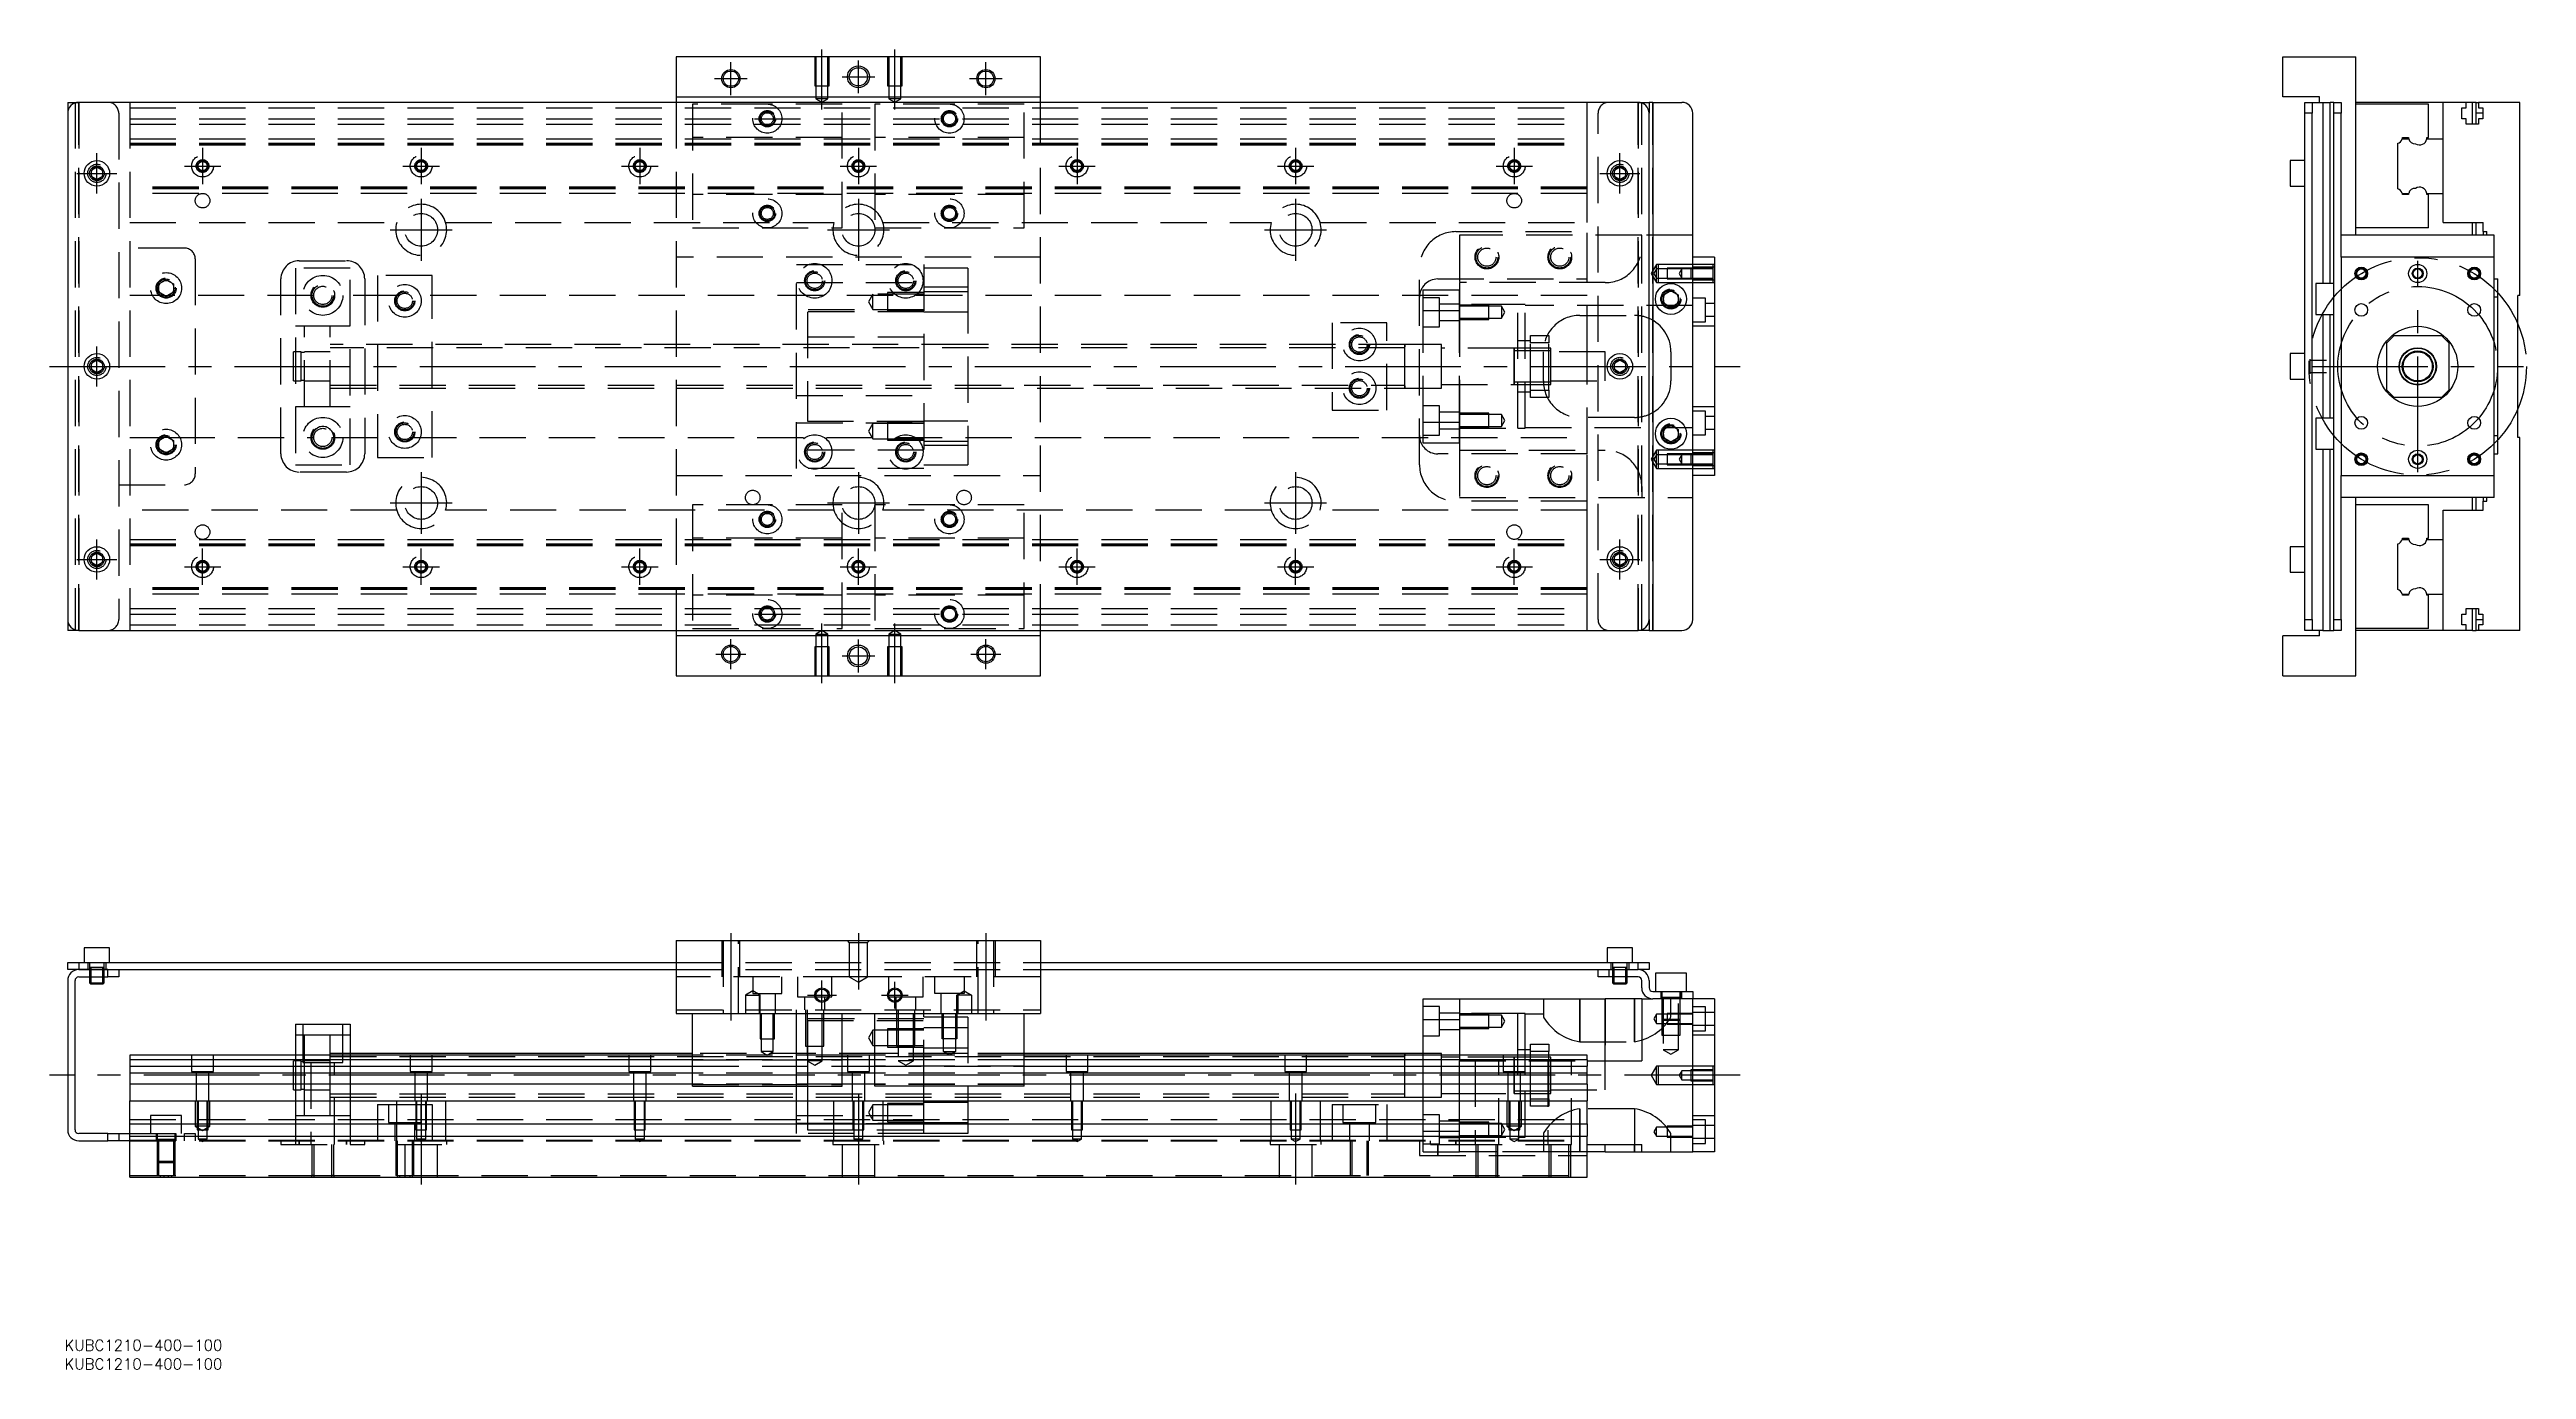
# Model space of a CAD drawing. Extents: x -5 to 675, y -275 to 87.
import ezdxf

# ---------------------------------------------------------------- set-up
doc = ezdxf.new("R2010")
doc.units = 0
doc.linetypes.add('CENTER', pattern=[50.8, 31.75, -6.35, 6.35, -6.35])
doc.linetypes.add('DASHED', pattern=[19.05, 12.7, -6.35])
doc.layers.get('0').update_dxf_attribs({"linetype": 'CONTINUOUS'})
doc.layers.add('CENTER', color=1, linetype='CENTER')
doc.styles.get("Standard").update_dxf_attribs({"font": 'txt.shx', "height": 3, "bigfont": 'bigfont.shx'})

# ---------------------------------------------------------------- blocks, each defined once
blk = doc.blocks.new('*U2')
at = {"color": 7, "linetype": 'CONTINUOUS'}
blk.add_text('KUBC1210-400-100', height=3, dxfattribs=at).set_placement((-0.89, -270.25))
blk = doc.blocks.new('*U3')
at = {"color": 7, "linetype": 'CONTINUOUS'}
blk.add_text('KUBC1210-400-100', height=3, dxfattribs=at).set_placement((-0.89, -275.4))

msp = doc.modelspace()

# ---------------------------------------------------------------- linework, layer by layer
at = {"color": 7, "linetype": 'CONTINUOUS'}
for p, q in [((267, 85), (167, 85)), ((167, 85), (167, 74)), ((267, 74), (267, 85)), ((607.97, 74), (607.97, 85)), ((607.97, 85), (627.97, 85)), ((627.97, 36), (627.97, 85)), ((0, 72.5), (0, -72.5)), ((0, 72.5), (3, 72.5)), ((431, 72.5), (3, 72.5)), ((167, 74), (267, 74)), ((167, 74), (167, 72.5)), ((267, 72.5), (267, 74)), ((431, 72.5), (434, 72.5)), ((434, 72.5), (434, 69.5)), ((435, 72.5), (434, 72.5)), ((434, -69.5), (434, 69.5)), ((435, 72.5), (435, -72.5)), ((435, 72.5), (443, 72.5)), ((446, -69.5), (446, 69.5)), ((617.97, 74), (607.97, 74)), ((613.97, 72.5), (615.97, 72.5)), ((613.97, 69.5), (613.97, 72.5)), ((615.97, 69.5), (613.97, 69.5)), ((613.97, -69.5), (613.97, 69.5)), ((615.97, 72.5), (615.97, 69.5)), ((615.97, 72.5), (618.97, 72.5)), ((615.97, -69.5), (615.97, 69.5)), ((617.97, 72.5), (617.97, 74)), ((618.97, 72.5), (618.97, 22.75)), ((618.97, 72.5), (620.97, 72.5)), ((620.97, 22.75), (620.97, 72.5)), ((621.97, 72.5), (620.97, 72.5)), ((621.97, 72.5), (623.97, 72.5)), ((621.97, 69.5), (621.97, 72.5)), ((623.97, 69.5), (621.97, 69.5)), ((621.97, -69.5), (621.97, 69.5)), ((623.97, 72.5), (623.97, 69.5)), ((623.97, 36), (623.97, 69.5)), ((651.97, 72.5), (627.97, 72.5)), ((647.97, 72), (627.97, 72)), ((647.97, 62.8), (647.97, 72)), ((658.27, 72.5), (651.97, 72.5)), ((651.97, 62.5), (651.97, 72.5)), ((657.12, 71), (658.27, 71)), ((657.12, 68), (657.12, 71)), ((658.27, 68), (657.12, 68)), ((659.97, 72.5), (658.27, 72.5)), ((658.27, 71), (658.27, 72.5)), ((658.27, 66.5), (658.27, 68)), ((659.97, 66.5), (659.97, 72.5)), ((660.97, 72.5), (659.97, 72.5)), ((660.97, 72.5), (661.67, 72.5)), ((660.97, 69.5), (660.97, 72.5)), ((662.82, 69.5), (660.97, 69.5)), ((660.97, 66.5), (660.97, 69.5)), ((661.67, 72.5), (661.67, 71)), ((672.97, 72.5), (661.67, 72.5)), ((661.67, 71), (662.82, 71)), ((661.67, 68), (661.67, 66.5)), ((662.82, 68), (661.67, 68)), ((662.82, 71), (662.82, 68)), ((672.97, 19.5), (672.97, 72.5)), ((639.47, 48.75), (639.47, 61.25)), ((640.72, 62.5), (642.5, 62.5)), ((640.77, 62.8), (642.47, 62.8)), ((647.45, 62.5), (651.97, 62.5)), ((647.47, 62.8), (647.97, 62.8)), ((651.97, 47.5), (651.97, 62.5)), ((651.97, 47.5), (651.97, 62.5)), ((661.67, 66.5), (658.27, 66.5)), ((6.5, 53.87), (8, 54.73)), ((8, 54.73), (9.5, 53.87)), ((424.5, 53.87), (426, 54.73)), ((426, 54.73), (427.5, 53.87)), ((609.97, 56.5), (609.97, 53)), ((613.97, 56.5), (609.97, 56.5)), ((6.5, 52.13), (6.5, 53.87)), ((8, 51.27), (6.5, 52.13)), ((9.5, 52.13), (8, 51.27)), ((9.5, 53.87), (9.5, 52.13)), ((424.5, 52.13), (424.5, 53.87)), ((426, 51.27), (424.5, 52.13)), ((427.5, 52.13), (426, 51.27)), ((427.5, 53.87), (427.5, 52.13)), ((609.97, 53), (609.97, 49.5)), ((609.97, 49.5), (613.97, 49.5)), ((640.72, 47.5), (642.5, 47.5)), ((642.47, 47.2), (640.77, 47.2)), ((647.45, 47.5), (651.97, 47.5)), ((647.97, 47.2), (647.47, 47.2)), ((647.97, 38), (647.97, 47.2)), ((651.97, 39.5), (651.97, 47.5)), ((446, -36), (446, 36)), ((446, -36), (446, 36)), ((623.97, 30), (623.97, 36)), ((623.97, 30), (623.97, 36)), ((665.97, 36), (623.97, 36)), ((647.97, 38), (627.97, 38)), ((651.97, 39.5), (662.97, 39.5)), ((659.97, 36), (659.97, 39.5)), ((660.97, 36), (660.97, 39.5)), ((662.97, 37), (662.97, 39.5)), ((662.97, 37), (663.97, 37)), ((662.97, 37), (662.97, 36)), ((663.97, 36), (663.97, 37)), ((665.97, 30), (665.97, 36)), ((452, 30), (446, 30)), ((452, 30), (446, 30)), ((452, 30), (452, -30)), ((452, 30), (452, -30)), ((623.97, 30), (623.97, -30)), ((665.97, 30), (623.97, 30)), ((665.97, -30), (665.97, 30)), ((438, 19.65), (440, 20.81)), ((438, 19.65), (440, 20.81)), ((440, 20.81), (442, 19.65)), ((440, 20.81), (442, 19.65)), ((616.97, 22.75), (616.97, 18.5)), ((621.97, 22.75), (616.97, 22.75)), ((665.97, 24), (666.97, 24)), ((666.97, -24), (666.97, 24)), ((438, 17.35), (438, 19.65)), ((438, 17.35), (438, 19.65)), ((440, 16.19), (438, 17.35)), ((440, 16.19), (438, 17.35)), ((442, 17.35), (440, 16.19)), ((442, 17.35), (440, 16.19)), ((442, 19.65), (442, 17.35)), ((442, 19.65), (442, 17.35)), ((616.97, 18.5), (616.97, 14.25)), ((616.97, 14.25), (621.97, 14.25)), ((618.97, 14.25), (618.97, -14.25)), ((620.97, -14.25), (620.97, 14.25)), ((666.97, 19), (665.97, 19)), ((672.47, -19.5), (672.47, 19.5)), ((672.97, 19.5), (672.47, 19.5)), ((638.47, 8.5), (636.47, 6.5)), ((638.47, 8.5), (651.47, 8.5)), ((653.47, 6.5), (651.47, 8.5)), ((6.5, 0.87), (8, 1.73)), ((6.5, -0.87), (6.5, 0.87)), ((8, 1.73), (9.5, 0.87)), ((9.5, 0.87), (9.5, -0.87)), ((367, -6), (367, 6)), ((424.5, 0.87), (426, 1.73)), ((424.5, 0.87), (426, 1.73)), ((424.5, -0.87), (424.5, 0.87)), ((424.5, -0.87), (424.5, 0.87)), ((426, 1.73), (427.5, 0.87)), ((426, 1.73), (427.5, 0.87)), ((427.5, 0.87), (427.5, -0.87)), ((427.5, 0.87), (427.5, -0.87)), ((609.97, 3.5), (609.97, 0)), ((613.97, 3.5), (609.97, 3.5)), ((609.97, 0), (609.97, -3.5)), ((615.37, 2), (615.37, 1.65)), ((615.37, 2), (615.37, 0)), ((615.37, 2), (615.37, -2)), ((615.37, 1.65), (615.37, 0)), ((615.97, 1.65), (615.37, 1.65)), ((615.37, 0), (615.37, -1.42)), ((617.97, 1.65), (615.97, 1.65)), ((619.97, 1.65), (617.97, 1.65)), ((636.47, -6.5), (636.47, 6.5)), ((653.47, 6.5), (653.47, -6.5)), ((8, -1.73), (6.5, -0.87)), ((9.5, -0.87), (8, -1.73)), ((426, -1.73), (424.5, -0.87)), ((426, -1.73), (424.5, -0.87)), ((427.5, -0.87), (426, -1.73)), ((427.5, -0.87), (426, -1.73)), ((609.97, -3.5), (613.97, -3.5)), ((615.37, -1.42), (615.37, -2)), ((615.37, -1.65), (615.97, -1.65)), ((615.97, -1.65), (617.97, -1.65)), ((617.97, -1.65), (619.97, -1.65)), ((636.47, -6.5), (638.47, -8.5)), ((651.47, -8.5), (653.47, -6.5)), ((651.47, -8.5), (638.47, -8.5)), ((438, -17.35), (440, -16.19)), ((438, -17.35), (440, -16.19)), ((438, -19.65), (438, -17.35)), ((438, -19.65), (438, -17.35)), ((440, -20.81), (438, -19.65)), ((440, -20.81), (438, -19.65)), ((440, -16.19), (442, -17.35)), ((440, -16.19), (442, -17.35)), ((442, -19.65), (440, -20.81)), ((442, -19.65), (440, -20.81)), ((442, -17.35), (442, -19.65)), ((442, -17.35), (442, -19.65)), ((616.97, -14.25), (616.97, -18.5)), ((621.97, -14.25), (616.97, -14.25)), ((616.97, -18.5), (616.97, -22.75)), ((665.97, -19), (666.97, -19)), ((672.97, -19.5), (672.47, -19.5)), ((672.97, -72.5), (672.97, -19.5)), ((616.97, -22.75), (621.97, -22.75)), ((618.97, -22.75), (618.97, -72.5)), ((620.97, -72.5), (620.97, -22.75)), ((665.97, -24), (666.97, -24)), ((452, -30), (446, -30)), ((452, -30), (446, -30)), ((623.97, -36), (623.97, -30)), ((623.97, -30), (665.97, -30)), ((623.97, -36), (623.97, -30)), ((665.97, -36), (665.97, -30)), ((623.97, -69.5), (623.97, -36)), ((665.97, -36), (623.97, -36)), ((627.97, -85), (627.97, -36)), ((647.97, -38), (627.97, -38)), ((647.97, -47.2), (647.97, -38)), ((651.97, -39.5), (662.97, -39.5)), ((651.97, -47.5), (651.97, -39.5)), ((659.97, -39.5), (659.97, -36)), ((660.97, -39.5), (660.97, -36)), ((662.97, -36), (662.97, -37)), ((662.97, -37), (663.97, -37)), ((662.97, -39.5), (662.97, -37)), ((663.97, -37), (663.97, -36)), ((640.72, -47.5), (642.5, -47.5)), ((640.77, -47.2), (642.47, -47.2)), ((647.45, -47.5), (651.97, -47.5)), ((647.47, -47.2), (647.97, -47.2)), ((651.97, -62.5), (651.97, -47.5)), ((651.97, -62.5), (651.97, -47.5)), ((6.5, -52.13), (8, -51.27)), ((6.5, -53.87), (6.5, -52.13)), ((8, -54.73), (6.5, -53.87)), ((8, -51.27), (9.5, -52.13)), ((9.5, -53.87), (8, -54.73)), ((9.5, -52.13), (9.5, -53.87)), ((424.5, -52.13), (426, -51.27)), ((424.5, -53.87), (424.5, -52.13)), ((426, -54.73), (424.5, -53.87)), ((426, -51.27), (427.5, -52.13)), ((427.5, -53.87), (426, -54.73)), ((427.5, -52.13), (427.5, -53.87)), ((609.97, -49.5), (609.97, -53)), ((613.97, -49.5), (609.97, -49.5)), ((609.97, -53), (609.97, -56.5)), ((639.47, -61.25), (639.47, -48.75)), ((609.97, -56.5), (613.97, -56.5)), ((640.72, -62.5), (642.5, -62.5)), ((642.47, -62.8), (640.77, -62.8)), ((647.45, -62.5), (651.97, -62.5)), ((647.97, -62.8), (647.47, -62.8)), ((647.97, -72), (647.97, -62.8)), ((651.97, -72.5), (651.97, -62.5)), ((658.27, -66.5), (661.67, -66.5)), ((658.27, -68), (658.27, -66.5)), ((659.97, -72.5), (659.97, -66.5)), ((660.97, -69.5), (660.97, -66.5)), ((661.67, -66.5), (661.67, -68)), ((3, -72.5), (0, -72.5)), ((3, -72.5), (431, -72.5)), ((167, -72.5), (167, -85)), ((267, -74), (167, -74)), ((267, -85), (267, -72.5)), ((434, -72.5), (431, -72.5)), ((434, -69.5), (434, -72.5)), ((434, -72.5), (435, -72.5)), ((435, -72.5), (443, -72.5)), ((607.97, -85), (607.97, -74)), ((617.97, -74), (607.97, -74)), ((613.97, -69.5), (615.97, -69.5)), ((613.97, -72.5), (613.97, -69.5)), ((615.97, -72.5), (613.97, -72.5)), ((615.97, -69.5), (615.97, -72.5)), ((618.97, -72.5), (615.97, -72.5)), ((617.97, -74), (617.97, -72.5)), ((618.97, -72.5), (620.97, -72.5)), ((620.97, -72.5), (621.97, -72.5)), ((621.97, -69.5), (623.97, -69.5)), ((621.97, -72.5), (621.97, -69.5)), ((623.97, -72.5), (621.97, -72.5)), ((623.97, -69.5), (623.97, -72.5)), ((647.97, -72), (627.97, -72)), ((651.97, -72.5), (627.97, -72.5)), ((658.27, -72.5), (651.97, -72.5)), ((657.12, -68), (658.27, -68)), ((657.12, -71), (657.12, -68)), ((658.27, -71), (657.12, -71)), ((658.27, -72.5), (658.27, -71)), ((659.97, -72.5), (658.27, -72.5)), ((659.97, -72.5), (660.97, -72.5)), ((660.97, -69.5), (662.82, -69.5)), ((660.97, -72.5), (660.97, -69.5)), ((661.67, -72.5), (660.97, -72.5)), ((661.67, -68), (662.82, -68)), ((661.67, -71), (661.67, -72.5)), ((662.82, -71), (661.67, -71)), ((672.97, -72.5), (661.67, -72.5)), ((662.82, -68), (662.82, -71)), ((167, -85), (267, -85)), ((607.97, -85), (627.97, -85)), ((11.5, -159.63), (4.5, -159.63)), ((4.5, -159.63), (4.5, -163.63)), ((11.5, -163.63), (11.5, -159.63)), ((167, -157.63), (267, -157.63)), ((167, -157.63), (167, -177.63)), ((267, -157.63), (267, -177.63)), ((429.5, -159.63), (422.5, -159.63)), ((422.5, -159.63), (422.5, -163.63)), ((429.5, -163.63), (429.5, -159.63)), ((0, -165.63), (0, -163.63)), ((0, -163.63), (3, -163.63)), ((3, -165.63), (0, -165.63)), ((0, -168.63), (0, -209.63)), ((2, -209.63), (2, -168.63)), ((3, -163.63), (3, -165.63)), ((3, -163.63), (167, -163.63)), ((3, -165.63), (11, -165.63)), ((11, -165.63), (3, -165.63)), ((3, -167.63), (11, -167.63)), ((6, -167.63), (6, -169.28)), ((6, -169.28), (10, -169.28)), ((6, -169.28), (6.35, -169.63)), ((6.35, -167.63), (6.35, -169.63)), ((9.65, -169.63), (6.35, -169.63)), ((9.65, -169.63), (9.65, -167.63)), ((9.65, -169.63), (10, -169.28)), ((10, -169.28), (10, -167.63)), ((11, -165.63), (167, -165.63)), ((11, -167.63), (11, -165.63)), ((14, -167.63), (11, -167.63)), ((14, -165.63), (14, -167.63)), ((267, -163.63), (431, -163.63)), ((267, -165.63), (423, -165.63)), ((420, -167.63), (420, -165.63)), ((423, -167.63), (420, -167.63)), ((423, -165.63), (431, -165.63)), ((423, -165.63), (423, -167.63)), ((423, -165.63), (431, -165.63)), ((431, -167.63), (423, -167.63)), ((424, -167.63), (424, -169.28)), ((424, -169.28), (428, -169.28)), ((424, -169.28), (424.35, -169.63)), ((424.35, -167.63), (424.35, -169.63)), ((427.65, -169.63), (424.35, -169.63)), ((427.65, -169.63), (427.65, -167.63)), ((427.65, -169.63), (428, -169.28)), ((428, -169.28), (428, -167.63)), ((431, -165.63), (431, -163.63)), ((431, -163.63), (434, -163.63)), ((434, -165.63), (431, -165.63)), ((432, -170.63), (432, -168.63)), ((434, -163.63), (434, -165.63)), ((434, -168.63), (434, -170.63)), ((444.25, -166.63), (435.75, -166.63)), ((435.75, -166.63), (435.75, -171.63)), ((444.25, -171.63), (444.25, -166.63)), ((372, -179.3), (372, -173.63)), ((372, -173.63), (382, -173.63)), ((382, -173.63), (422, -173.63)), ((382, -173.63), (382, -189.13)), ((422, -190.63), (422, -173.63)), ((432, -173.63), (422, -173.63)), ((432, -173.63), (435, -173.63)), ((432, -173.63), (432, -190.63)), ((435, -171.63), (443, -171.63)), ((443, -173.63), (435, -173.63)), ((443, -173.63), (443, -171.63)), ((443, -171.63), (446, -171.63)), ((446, -173.63), (443, -173.63)), ((446, -171.63), (446, -173.63)), ((452, -173.63), (446, -173.63)), ((446, -215.63), (446, -173.63)), ((452, -173.63), (452, -215.63)), ((62.5, -180.63), (62.5, -189.13)), ((62.5, -180.63), (77.5, -180.63)), ((77.5, -180.63), (77.5, -189.13)), ((167, -177.63), (267, -177.63)), ((171.5, -197.63), (171.5, -177.63)), ((212.5, -197.63), (212.5, -177.63)), ((221.5, -197.63), (221.5, -177.63)), ((262.5, -197.63), (262.5, -177.63)), ((372, -179.3), (382, -179.3)), ((372, -189.13), (372, -179.3)), ((171.5, -189.13), (17, -189.13)), ((17, -189.13), (17, -190.38)), ((171.5, -188.63), (77.5, -188.63)), ((221.5, -189.13), (212.5, -189.13)), ((367, -188.63), (262.5, -188.63)), ((417, -189.13), (262.5, -189.13)), ((367, -189.13), (367, -188.63)), ((367, -188.63), (367, -188.63)), ((372, -188.63), (367, -188.63)), ((367, -188.63), (366.99, -188.63)), ((367, -189.13), (367, -188.63)), ((372, -188.63), (367, -188.63)), ((397, -194.63), (397, -189.63)), ((397, -199.63), (397, -189.63)), ((417, -190.38), (417, -189.13)), ((17, -190.38), (17, -192.16)), ((171.5, -190.38), (17, -190.38)), ((17, -192.16), (171.5, -192.16)), ((17, -192.16), (17, -194.05)), ((17, -194.05), (17, -197.11)), ((171.5, -194.05), (17, -194.05)), ((171.5, -197.11), (17, -197.11)), ((17, -197.11), (17, -201.63)), ((221.5, -190.38), (212.5, -190.38)), ((212.5, -192.16), (221.5, -192.16)), ((221.5, -194.05), (212.5, -194.05)), ((221.5, -197.11), (212.5, -197.11)), ((417, -190.38), (262.5, -190.38)), ((262.5, -192.16), (417, -192.16)), ((417, -194.05), (262.5, -194.05)), ((417, -197.11), (262.5, -197.11)), ((397, -190.38), (397, -190.63)), ((398, -190.38), (397, -190.38)), ((397, -190.63), (397, -198.88)), ((401.5, -190.38), (398, -190.38)), ((406.5, -190.38), (401.5, -190.38)), ((407, -190.38), (406.5, -190.38)), ((417, -190.38), (417, -192.16)), ((417, -190.63), (432, -190.63)), ((417, -194.05), (417, -192.16)), ((417, -197.11), (417, -194.05)), ((417, -197.11), (417, -201.63)), ((17, -201.63), (417, -201.63)), ((17, -207.93), (17, -201.63)), ((171.5, -197.63), (212.5, -197.63)), ((262.5, -197.63), (221.5, -197.63)), ((397, -199.63), (397, -198.88)), ((397, -198.88), (407, -198.88)), ((417, -207.93), (417, -201.63)), ((11, -210.63), (3, -210.63)), ((11, -212.63), (11, -210.63)), ((11, -210.63), (14, -210.63)), ((14, -210.63), (14, -212.63)), ((14, -210.63), (17, -210.63)), ((17, -207.93), (417, -207.93)), ((17, -211.33), (17, -207.93)), ((417, -207.93), (417, -211.33)), ((3, -212.63), (11, -212.63)), ((14, -212.63), (11, -212.63)), ((17, -212.63), (14, -212.63)), ((17, -211.33), (417, -211.33)), ((17, -222.63), (17, -211.33)), ((417, -222.63), (417, -211.33)), ((417, -213.63), (432, -213.63)), ((422, -215.63), (417, -215.63)), ((422, -215.63), (422, -213.63)), ((422, -215.63), (432, -215.63)), ((432, -215.63), (432, -213.63)), ((432, -215.63), (446, -215.63)), ((452, -215.63), (446, -215.63)), ((17, -222.63), (417, -222.63))]:
    msp.add_line(p, q, dxfattribs=at)
at = {"color": 3, "linetype": 'DASHED'}
for p, q in [((205, 85), (205, 77)), ((205.35, 85), (205.35, 77)), ((208.65, 77), (208.65, 85)), ((209, 77), (209, 85)), ((225, 85), (225, 77)), ((225.35, 85), (225.35, 77)), ((228.65, 77), (228.65, 85)), ((229, 77), (229, 85)), ((205, 77), (209, 77)), ((205.35, 77), (205.35, 73.5)), ((208.65, 73.5), (208.65, 77)), ((225, 77), (229, 77)), ((225.35, 77), (225.35, 73.5)), ((228.65, 73.5), (228.65, 77)), ((2, 72.5), (2, -72.5)), ((3, 72.5), (3, -72.5)), ((3, -72.5), (3, 72.5)), ((3, 72.5), (3, -72.5)), ((3, -72.5), (3, 72.5)), ((14, 69.5), (14, -69.5)), ((17, 72.5), (17, -72.5)), ((17, 71), (417, 71)), ((17, 68), (417, 68)), ((167, 72.5), (167, -72.5)), ((171.5, 72), (171.5, 38)), ((192, 72), (171.5, 72)), ((212.5, 72), (192, 72)), ((208.65, 73.5), (205.35, 73.5)), ((205.35, 73.5), (207, 72.55)), ((207, 72.55), (208.65, 73.5)), ((212.5, 38), (212.5, 72)), ((242, 72), (221.5, 72)), ((221.5, 72), (221.5, 38)), ((228.65, 73.5), (225.35, 73.5)), ((225.35, 73.5), (227, 72.55)), ((227, 72.55), (228.65, 73.5)), ((262.5, 72), (242, 72)), ((262.5, 38), (262.5, 72)), ((267, -72.5), (267, 72.5)), ((417, 62.5), (417, 72.5)), ((420, -69.5), (420, 69.5)), ((431, -72.5), (431, 72.5)), ((431, 72.5), (431, -72.5)), ((432, -72.5), (432, 72.5)), ((435, -72.5), (435, 72.5)), ((17, 66.5), (417, 66.5)), ((17, 62.5), (417, 62.5)), ((17, 61.25), (417, 61.25)), ((212.5, 62.8), (171.5, 62.8)), ((262.5, 62.8), (221.5, 62.8)), ((417, 61.25), (417, 62.5)), ((417, 48.75), (417, 61.25)), ((17, 61.11), (417, 61.11)), ((17, 61.1), (417, 61.1)), ((17, 60.8), (417, 60.8)), ((6, 53), (6.03, 53.35)), ((417, 49.2), (17, 49.2)), ((417, 48.9), (17, 48.9)), ((417, 48.89), (17, 48.89)), ((417, 48.75), (17, 48.75)), ((417, 47.5), (417, 48.75)), ((424, 53), (424.03, 53.35)), ((417, 47.5), (17, 47.5)), ((212.5, 47.2), (171.5, 47.2)), ((262.5, 47.2), (221.5, 47.2)), ((417, 39.5), (417, 47.5)), ((17, 39.5), (90.29, 39.5)), ((103.71, 39.5), (210.29, 39.5)), ((171.5, 38), (212.5, 38)), ((221.5, 38), (262.5, 38)), ((223.71, 39.5), (330.29, 39.5)), ((343.71, 39.5), (417, 39.5)), ((381, 37), (417, 37)), ((381, 37), (417, 37)), ((382, 36), (382, 23)), ((432, 36), (382, 36)), ((382, 36), (382, 23)), ((432, 36), (382, 36)), ((417, 24), (417, 37)), ((417, 24), (417, 37)), ((446, 36), (432, 36)), ((432, 33), (432, 36)), ((446, 36), (432, 36)), ((432, 33), (432, 36)), ((32, 32.5), (14, 32.5)), ((35, 29.5), (35, -29.5)), ((63.5, 29), (76.5, 29)), ((267, 30), (167, 30)), ((200, 28), (235, 28)), ((200, -28), (200, 28)), ((235, 28), (235, -28)), ((436, 28), (434.56, 25.5)), ((436, 28), (434.56, 25.5)), ((436, 26.75), (436, 28)), ((436.5, 28), (436, 28)), ((436, 26.75), (436, 28)), ((436.5, 28), (436, 28)), ((436.5, 28), (436.5, 23)), ((446, 28), (436.5, 28)), ((436.5, 28), (436.5, 23)), ((446, 28), (436.5, 28)), ((451.5, 28), (446, 28)), ((451.5, 28), (446, 28)), ((452, 27.25), (446, 27.25)), ((452, 27.25), (446, 27.25)), ((451.5, 28), (451.5, 23)), ((452, 28), (451.5, 28)), ((451.5, 28), (451.5, 23)), ((452, 28), (451.5, 28)), ((25, 22.65), (27, 23.81)), ((25, 20.35), (25, 22.65)), ((27, 23.81), (29, 22.65)), ((29, 22.65), (29, 20.35)), ((29.48, 21.79), (29.5, 21.5)), ((58.5, -24), (58.5, 24)), ((77.5, 27), (62.5, 27)), ((62.5, 27), (62.5, -27)), ((77.5, -27), (77.5, 27)), ((81.5, 24), (81.5, -24)), ((100, 25), (85, 25)), ((85, 25), (85, -25)), ((100, -25), (100, 25)), ((200, 23), (235, 23)), ((247, 27), (235, 27)), ((247, 21.75), (235, 21.75)), ((247, 20.5), (235, 20.5)), ((247, 27), (247, 21.75)), ((247, 21.75), (247, -21.75)), ((371, -27), (371, 27)), ((371, -27), (371, 27)), ((372, 21), (382, 21)), ((372, 15.33), (372, 21)), ((372, 21), (382, 21)), ((372, 15.33), (372, 21)), ((376, 24), (417, 24)), ((376, 24), (417, 24)), ((382, 23), (382, 15.33)), ((422, 23), (382, 23)), ((382, 23), (382, 15.33)), ((422, 23), (382, 23)), ((382, 15.33), (382, 21)), ((382, 15.33), (382, 21)), ((417, 4), (417, 24)), ((417, 4), (417, 24)), ((434.56, 25.5), (436, 23)), ((434.56, 25.5), (436, 23)), ((436, 26.75), (435.28, 25.5)), ((436, 26.75), (435.28, 25.5)), ((435.28, 25.5), (436, 24.25)), ((435.28, 25.5), (436, 24.25)), ((436, 24.25), (436, 26.75)), ((439, 26.75), (436, 26.75)), ((436, 24.25), (436, 26.75)), ((439, 26.75), (436, 26.75)), ((436, 23), (436, 24.25)), ((436, 24.25), (439, 24.25)), ((436, 23), (436, 24.25)), ((436, 24.25), (439, 24.25)), ((436, 23), (436.5, 23)), ((436, 23), (436.5, 23)), ((436.5, 23), (446, 23)), ((436.5, 23), (446, 23)), ((439, 27), (439, 24)), ((446, 27), (439, 27)), ((439, 27), (439, 24)), ((446, 27), (439, 27)), ((446, 26.75), (439, 26.75)), ((446, 26.75), (439, 26.75)), ((439, 24.25), (446, 24.25)), ((439, 24.25), (446, 24.25)), ((439, 24), (446, 24)), ((439, 24), (446, 24)), ((443, 26.75), (442.28, 25.5)), ((443, 26.75), (442.28, 25.5)), ((442.28, 25.5), (443, 24.25)), ((442.28, 25.5), (443, 24.25)), ((443, 24.25), (443, 26.75)), ((443, 24.25), (443, 26.75)), ((445.5, 27), (445.5, 24)), ((445.5, 27), (445.5, 24)), ((451.5, 27), (446, 27)), ((451.5, 27), (446, 27)), ((451.5, 26.75), (446, 26.75)), ((451.5, 26.75), (446, 26.75)), ((446, 24.25), (451.5, 24.25)), ((446, 24.25), (451.5, 24.25)), ((446, 24), (451.5, 24)), ((446, 24), (451.5, 24)), ((446, 23.75), (452, 23.75)), ((446, 23.75), (452, 23.75)), ((446, 23), (451.5, 23)), ((446, 23), (451.5, 23)), ((451.5, 23), (452, 23)), ((451.5, 23), (452, 23)), ((26.36, 19.5), (17, 19.5)), ((27, 19.19), (25, 20.35)), ((29, 20.35), (27, 19.19)), ((67.5, 19.5), (27.64, 19.5)), ((91.03, 19.5), (72.5, 19.5)), ((417, 19.5), (93.97, 19.5)), ((235, 15.5), (200, 15.5)), ((203, 15), (203, -15)), ((235, 15), (203, 15)), ((221, 19.85), (219.79, 17.75)), ((219.79, 17.75), (221, 15.65)), ((221, 15.65), (221, 19.85)), ((235, 19.85), (221, 19.85)), ((221, 15.65), (235, 15.65)), ((225, 20.25), (225, 15.25)), ((235, 20.25), (225, 20.25)), ((225, 15.25), (235, 15.25)), ((235, 15), (247, 15)), ((376.5, 18.85), (372, 18.85)), ((376.5, 18.85), (372, 18.85)), ((372, 15.33), (382, 15.33)), ((372, -15.33), (372, 15.33)), ((372, 15.33), (382, 15.33)), ((372, -15.33), (372, 15.33)), ((376.5, 10.85), (376.5, 18.85)), ((376.5, 10.85), (376.5, 18.85)), ((382, 17.1), (376.5, 17.1)), ((382, 17.1), (376.5, 17.1)), ((398, 17), (382, 17)), ((398, 17), (382, 17)), ((398, 17), (382, 17)), ((398, 17), (382, 17)), ((390, 16.85), (382, 16.85)), ((390, 16.85), (382, 16.85)), ((390, 16.5), (382, 16.5)), ((390, 16.5), (382, 16.5)), ((382, -15.33), (382, 15.33)), ((382, 15.33), (382, -15.33)), ((382, -15.33), (382, 15.33)), ((382, 15.33), (382, -15.33)), ((390, 12.85), (390, 16.85)), ((390, 12.85), (390, 16.85)), ((393.5, 16.5), (390, 16.5)), ((393.5, 16.5), (390, 16.5)), ((393.5, 16.5), (393.5, 13.2)), ((394.45, 14.85), (393.5, 16.5)), ((393.5, 16.5), (393.5, 13.2)), ((394.46, 14.85), (393.5, 16.5)), ((393.5, 13.2), (394.45, 14.85)), ((393.5, 13.2), (394.46, 14.85)), ((398, -17), (398, 17)), ((400, 17), (398, 17)), ((398, -17), (398, 17)), ((400, 17), (398, 17)), ((400, -17), (400, 17)), ((400, -17), (400, 17)), ((446, 16.75), (400, 16.75)), ((446, 16.75), (400, 16.75)), ((415, 14), (430, 14)), ((415, 14), (430, 14)), ((442.48, 18.79), (442.5, 18.5)), ((442.49, 18.79), (442.5, 18.5)), ((449.5, 18.75), (446, 18.75)), ((449.5, 18.75), (446, 18.75)), ((449.5, 12.25), (449.5, 18.75)), ((449.5, 12.25), (449.5, 18.75)), ((452, 17.25), (449.5, 17.25)), ((452, 17.25), (449.5, 17.25)), ((449.5, 13.75), (452, 13.75)), ((449.5, 13.75), (452, 13.75)), ((65, 11), (62.5, 11)), ((65, -11), (65, 11)), ((72, 11), (65, 11)), ((72, 11), (65, 11)), ((72, -11), (72, 11)), ((77.5, 11), (72, 11)), ((235, 8), (200, 8)), ((362, 12), (347, 12)), ((347, 12), (347, -12)), ((362, -12), (362, 12)), ((372, 10.85), (376.5, 10.85)), ((372, 10.85), (376.5, 10.85)), ((376.5, 12.6), (382, 12.6)), ((376.5, 12.6), (382, 12.6)), ((382, 13.2), (390, 13.2)), ((382, 13.2), (390, 13.2)), ((382, 12.85), (390, 12.85)), ((382, 12.85), (390, 12.85)), ((390, 13.2), (393.5, 13.2)), ((390, 13.2), (393.5, 13.2)), ((401.5, 7), (398, 7)), ((401.5, 7), (398, 7)), ((401.5, 8.5), (406.5, 8.5)), ((401.5, 6.5), (401.5, 8.5)), ((401.5, 8.5), (406.5, 8.5)), ((401.5, 6.5), (401.5, 8.5)), ((406.5, 8.5), (406.5, 6.5)), ((406.5, 8.5), (406.5, 6.5)), ((446, 12.25), (449.5, 12.25)), ((446, 12.25), (449.5, 12.25)), ((452, 11), (446, 11)), ((452, 11), (446, 11)), ((6, 0), (6.02, 0.3)), ((62, 0), (62, 4)), ((64.1, 4), (62, 4)), ((62, -4), (62, 0)), ((64.1, 0), (64.1, 4)), ((65, 3.8), (64.1, 3.8)), ((64.1, -4), (64.1, 0)), ((72, 4), (65, 4)), ((72, 4), (65, 4)), ((247, 6), (72, 6)), ((367, 5.13), (72, 5.13)), ((367, 6), (247, 6)), ((367, -6), (367, 6)), ((367, 6), (367, 5.33)), ((372, 6), (366.99, 6)), ((367, -6), (367, 6)), ((367, 6), (367, 5.33)), ((377, 6), (367, 6)), ((367, -6), (367, 6)), ((367, 6), (367, 5.33)), ((377, 6), (367, 6)), ((377, -6), (377, 6)), ((377, -6), (377, 6)), ((396.99, 5), (377, 5)), ((397, 5), (377, 5)), ((397, 5), (377, 5)), ((397.01, 5), (377, 5)), ((397, -5), (397, 5)), ((397, 4.25), (397, 5)), ((397, 4.44), (397, 5)), ((397, 5), (397, 4.44)), ((406.5, 5), (397, 5)), ((397, 5), (396.99, 5)), ((406.5, 5), (396.99, 5)), ((397, -5), (397, 5)), ((397, 4.25), (397, 5)), ((397, 4.44), (397, 5)), ((397, 5), (397, 4.44)), ((397.01, 5), (397, 5)), ((406.5, 5), (397, 5)), ((397, 4.44), (397, -4.44)), ((397, 4.44), (397, -4.44)), ((397, 4.25), (397, -4.25)), ((407, 4.25), (397, 4.25)), ((397, 4.25), (397, -4.25)), ((407, 4.25), (397, 4.25)), ((406.5, 5), (397.01, 5)), ((401.5, -6.5), (401.5, 6.5)), ((406.5, 6.5), (401.5, 6.5)), ((401.5, -6.5), (401.5, 6.5)), ((406.5, 6.5), (401.5, 6.5)), ((405, -4), (405, 4)), ((405, -4), (405, 4)), ((406.5, -6.5), (406.5, 6.5)), ((406.5, -6.5), (406.5, 6.5)), ((407, 5), (406.5, 5)), ((407, 5), (406.5, 5)), ((407, 0), (407, 5)), ((407, 0), (407, 5)), ((422, 4), (407, 4)), ((422, 4), (407, 4)), ((407, -5), (407, 0)), ((407, -5), (407, 0)), ((417, -4), (417, 4)), ((417, -4), (417, 4)), ((422, 0), (422, 4)), ((422, 0), (422, 4)), ((422, -4), (422, 0)), ((422, -4), (422, 0)), ((424, 0), (424.02, 0.3)), ((424, 0), (424.03, 0.3)), ((440, 4), (440, -4)), ((440, 4), (440, -4)), ((62, -4), (64.1, -4)), ((64.1, -3.8), (65, -3.8)), ((65, -4), (72, -4)), ((65, -4), (72, -4)), ((72, -5.12), (367, -5.12)), ((72, -6), (247, -6)), ((247, -6), (367, -6)), ((366.99, -6), (377, -6)), ((367, -5.33), (367, -6)), ((367, -5.33), (367, -6)), ((367, -5.33), (367, -6)), ((367, -6), (367, -6)), ((366.99, -6), (372, -6)), ((367, -6), (367, -6)), ((367, -6), (367, -6)), ((367, -6), (377, -6)), ((377, -5), (396.99, -5)), ((377, -5), (397, -5)), ((377, -5), (397, -5)), ((377, -5), (397.01, -5)), ((397, -5), (397, -4.25)), ((397, -4.25), (407, -4.25)), ((397, -5), (397, -4.25)), ((397, -4.25), (407, -4.25)), ((397, -5), (397, -4.44)), ((397, -4.44), (397, -5)), ((397, -5), (397, -4.44)), ((397, -4.44), (397, -5)), ((396.99, -5), (397, -5)), ((397, -5), (406.5, -5)), ((396.99, -5), (406.5, -5)), ((397, -5), (397.01, -5)), ((397, -5), (406.5, -5)), ((397.01, -5), (406.5, -5)), ((401.5, -6.5), (406.5, -6.5)), ((401.5, -8.5), (401.5, -6.5)), ((401.5, -6.5), (406.5, -6.5)), ((401.5, -8.5), (401.5, -6.5)), ((406.5, -5), (407, -5)), ((406.5, -5), (407, -5)), ((406.5, -6.5), (406.5, -8.5)), ((406.5, -6.5), (406.5, -8.5)), ((407, -4), (422, -4)), ((407, -4), (422, -4)), ((417, -24), (417, -4)), ((417, -24), (417, -4)), ((62.5, -11), (65, -11)), ((65, -11), (72, -11)), ((65, -11), (72, -11)), ((72, -11), (77.5, -11)), ((200, -8), (235, -8)), ((347, -12), (362, -12)), ((376.5, -10.85), (372, -10.85)), ((376.5, -10.85), (372, -10.85)), ((376.5, -18.85), (376.5, -10.85)), ((376.5, -18.85), (376.5, -10.85)), ((382, -12.6), (376.5, -12.6)), ((382, -12.6), (376.5, -12.6)), ((390, -12.85), (382, -12.85)), ((390, -12.85), (382, -12.85)), ((390, -13.2), (382, -13.2)), ((390, -13.2), (382, -13.2)), ((390, -16.85), (390, -12.85)), ((390, -16.85), (390, -12.85)), ((393.5, -13.2), (390, -13.2)), ((393.5, -13.2), (390, -13.2)), ((393.5, -13.2), (393.5, -16.5)), ((394.45, -14.85), (393.5, -13.2)), ((393.5, -13.2), (393.5, -16.5)), ((394.46, -14.85), (393.5, -13.2)), ((398, -7), (401.5, -7)), ((398, -7), (401.5, -7)), ((406.5, -8.5), (401.5, -8.5)), ((406.5, -8.5), (401.5, -8.5)), ((446, -11), (452, -11)), ((446, -11), (452, -11)), ((449.5, -12.25), (446, -12.25)), ((449.5, -12.25), (446, -12.25)), ((449.5, -18.75), (449.5, -12.25)), ((449.5, -18.75), (449.5, -12.25)), ((17, -19.5), (26.36, -19.5)), ((25, -20.35), (27, -19.19)), ((25, -22.65), (25, -20.35)), ((27, -19.19), (29, -20.35)), ((27.64, -19.5), (67.5, -19.5)), ((29, -20.35), (29, -22.65)), ((72.5, -19.5), (91.03, -19.5)), ((93.97, -19.5), (417, -19.5)), ((200, -15.5), (235, -15.5)), ((203, -15), (235, -15)), ((221, -15.65), (219.79, -17.75)), ((219.79, -17.75), (221, -19.85)), ((221, -19.85), (221, -15.65)), ((225, -15.65), (221, -15.65)), ((221, -19.85), (225, -19.85)), ((225, -15.25), (225, -20.25)), ((235, -15.25), (225, -15.25)), ((235, -15.65), (225, -15.65)), ((225, -19.85), (235, -19.85)), ((225, -20.25), (235, -20.25)), ((247, -15), (235, -15)), ((372, -15.33), (382, -15.33)), ((372, -21), (372, -15.33)), ((372, -15.33), (382, -15.33)), ((372, -21), (372, -15.33)), ((372, -18.85), (376.5, -18.85)), ((372, -18.85), (376.5, -18.85)), ((376.5, -17.1), (382, -17.1)), ((376.5, -17.1), (382, -17.1)), ((382, -21), (382, -15.33)), ((382, -15.33), (382, -23)), ((382, -21), (382, -15.33)), ((382, -15.33), (382, -23)), ((382, -16.5), (390, -16.5)), ((382, -16.5), (390, -16.5)), ((382, -16.85), (390, -16.85)), ((382, -16.85), (390, -16.85)), ((382, -17), (398, -17)), ((382, -17), (398, -17)), ((382, -17), (398, -17)), ((382, -17), (398, -17)), ((390, -16.5), (393.5, -16.5)), ((390, -16.5), (393.5, -16.5)), ((393.5, -16.5), (394.45, -14.85)), ((393.5, -16.5), (394.46, -14.85)), ((398, -17), (400, -17)), ((398, -17), (400, -17)), ((400, -16.75), (446, -16.75)), ((400, -16.75), (446, -16.75)), ((430, -14), (415, -14)), ((430, -14), (415, -14)), ((442.48, -18.21), (442.5, -18.5)), ((442.49, -18.21), (442.5, -18.5)), ((446, -18.75), (449.5, -18.75)), ((446, -18.75), (449.5, -18.75)), ((452, -13.75), (449.5, -13.75)), ((452, -13.75), (449.5, -13.75)), ((449.5, -17.25), (452, -17.25)), ((449.5, -17.25), (452, -17.25)), ((24.5, -21.5), (24.53, -21.09)), ((27, -23.81), (25, -22.65)), ((29, -22.65), (27, -23.81)), ((62.5, -27), (77.5, -27)), ((85, -25), (100, -25)), ((235, -23), (200, -23)), ((235, -20.5), (247, -20.5)), ((247, -21.75), (235, -21.75)), ((235, -27), (247, -27)), ((247, -21.75), (247, -27)), ((372, -21), (382, -21)), ((372, -21), (382, -21)), ((417, -24), (376, -24)), ((417, -24), (376, -24)), ((382, -23), (422, -23)), ((382, -23), (382, -36)), ((382, -23), (422, -23)), ((382, -23), (382, -36)), ((417, -37), (417, -24)), ((417, -37), (417, -24)), ((436, -23), (434.56, -25.5)), ((436, -23), (434.56, -25.5)), ((434.56, -25.5), (436, -28)), ((434.56, -25.5), (436, -28)), ((436, -24.25), (435.28, -25.5)), ((436, -24.25), (435.28, -25.5)), ((435.28, -25.5), (436, -26.75)), ((435.28, -25.5), (436, -26.75)), ((436, -24.25), (436, -23)), ((436.5, -23), (436, -23)), ((436, -24.25), (436, -23)), ((436.5, -23), (436, -23)), ((436, -26.75), (436, -24.25)), ((439, -24.25), (436, -24.25)), ((436, -26.75), (436, -24.25)), ((439, -24.25), (436, -24.25)), ((436, -28), (436, -26.75)), ((436, -26.75), (439, -26.75)), ((436, -28), (436, -26.75)), ((436, -26.75), (439, -26.75)), ((436.5, -23), (436.5, -28)), ((446, -23), (436.5, -23)), ((436.5, -23), (436.5, -28)), ((446, -23), (436.5, -23)), ((439, -24), (439, -27)), ((446, -24), (439, -24)), ((439, -24), (439, -27)), ((446, -24), (439, -24)), ((446, -24.25), (439, -24.25)), ((446, -24.25), (439, -24.25)), ((439, -26.75), (446, -26.75)), ((439, -26.75), (446, -26.75)), ((439, -27), (446, -27)), ((439, -27), (446, -27)), ((443, -24.25), (442.28, -25.5)), ((443, -24.25), (442.28, -25.5)), ((442.28, -25.5), (443, -26.75)), ((442.28, -25.5), (443, -26.75)), ((443, -26.75), (443, -24.25)), ((443, -26.75), (443, -24.25)), ((445.5, -24), (445.5, -27)), ((445.5, -24), (445.5, -27)), ((451.5, -23), (446, -23)), ((451.5, -23), (446, -23)), ((452, -23.75), (446, -23.75)), ((452, -23.75), (446, -23.75)), ((451.5, -24), (446, -24)), ((451.5, -24), (446, -24)), ((451.5, -24.25), (446, -24.25)), ((451.5, -24.25), (446, -24.25)), ((446, -26.75), (451.5, -26.75)), ((446, -26.75), (451.5, -26.75)), ((446, -27), (451.5, -27)), ((446, -27), (451.5, -27)), ((451.5, -23), (451.5, -28)), ((452, -23), (451.5, -23)), ((451.5, -23), (451.5, -28)), ((452, -23), (451.5, -23)), ((14, -32.5), (32, -32.5)), ((76.5, -29), (63.5, -29)), ((167, -30), (267, -30)), ((235, -28), (200, -28)), ((432, -33), (432, -36)), ((432, -33), (432, -36)), ((436, -28), (436.5, -28)), ((436, -28), (436.5, -28)), ((436.5, -28), (446, -28)), ((436.5, -28), (446, -28)), ((446, -27.25), (452, -27.25)), ((446, -27.25), (452, -27.25)), ((446, -28), (451.5, -28)), ((446, -28), (451.5, -28)), ((451.5, -28), (452, -28)), ((451.5, -28), (452, -28)), ((90.29, -39.5), (17, -39.5)), ((210.29, -39.5), (103.71, -39.5)), ((171.5, -38), (171.5, -72)), ((212.5, -38), (171.5, -38)), ((212.5, -72), (212.5, -38)), ((221.5, -38), (221.5, -72)), ((262.5, -38), (221.5, -38)), ((330.29, -39.5), (223.71, -39.5)), ((262.5, -72), (262.5, -38)), ((417, -39.5), (343.71, -39.5)), ((417, -37), (381, -37)), ((417, -37), (381, -37)), ((382, -36), (446, -36)), ((382, -36), (446, -36)), ((417, -39.5), (417, -37)), ((417, -47.5), (417, -39.5)), ((17, -47.5), (417, -47.5)), ((212.5, -47.2), (171.5, -47.2)), ((262.5, -47.2), (221.5, -47.2)), ((417, -48.75), (417, -47.5)), ((6, -53), (6.03, -52.65)), ((17, -48.75), (417, -48.75)), ((17, -48.89), (417, -48.89)), ((17, -48.9), (417, -48.9)), ((17, -49.2), (417, -49.2)), ((417, -61.25), (417, -48.75)), ((427.97, -52.67), (428, -53)), ((417, -60.8), (17, -60.8)), ((417, -61.1), (17, -61.1)), ((417, -61.11), (17, -61.11)), ((417, -61.25), (17, -61.25)), ((417, -62.5), (17, -62.5)), ((17, -66.5), (417, -66.5)), ((212.5, -62.8), (171.5, -62.8)), ((262.5, -62.8), (221.5, -62.8)), ((417, -62.5), (417, -61.25)), ((417, -72.5), (417, -62.5)), ((17, -68), (417, -68)), ((17, -71), (417, -71)), ((171.5, -72), (192, -72)), ((192, -72), (212.5, -72)), ((207, -72.55), (205.35, -73.5)), ((205.35, -73.5), (207, -73.5)), ((205.35, -73.5), (205.35, -77)), ((208.65, -73.5), (207, -72.55)), ((207, -73.5), (208.65, -73.5)), ((208.65, -77), (208.65, -73.5)), ((221.5, -72), (242, -72)), ((227, -72.55), (225.35, -73.5)), ((225.35, -73.5), (227, -73.5)), ((225.35, -73.5), (225.35, -77)), ((228.65, -73.5), (227, -72.55)), ((227, -73.5), (228.65, -73.5)), ((228.65, -77), (228.65, -73.5)), ((242, -72), (262.5, -72)), ((209, -77), (205, -77)), ((205, -77), (205, -85)), ((205.35, -77), (205.35, -85)), ((208.65, -85), (208.65, -77)), ((209, -85), (209, -77)), ((229, -77), (225, -77)), ((225, -77), (225, -85)), ((225.35, -77), (225.35, -85)), ((228.65, -85), (228.65, -77)), ((229, -85), (229, -77)), ((179.5, -157.63), (179.5, -167.63)), ((179.9, -157.63), (179.9, -177.63)), ((184.1, -177.63), (184.1, -157.63)), ((184.5, -167.63), (184.5, -157.63)), ((214.5, -158.13), (214, -157.63)), ((214.5, -158.13), (214.5, -167.63)), ((214.5, -158.13), (219.5, -158.13)), ((219.5, -158.13), (220, -157.63)), ((219.5, -167.63), (219.5, -158.13)), ((249.5, -167.63), (249.5, -157.63)), ((249.9, -177.63), (249.9, -157.63)), ((254.1, -157.63), (254.1, -177.63)), ((254.5, -157.63), (254.5, -167.63)), ((5.5, -163.63), (5.5, -165.63)), ((6, -163.63), (6, -167.63)), ((10, -165.03), (6, -165.03)), ((6.35, -165.03), (6.35, -167.63)), ((9.65, -167.63), (9.65, -165.03)), ((10, -167.63), (10, -163.63)), ((10.5, -165.63), (10.5, -163.63)), ((167, -163.63), (267, -163.63)), ((167, -165.63), (267, -165.63)), ((214.5, -167.63), (167, -167.63)), ((188, -167.63), (188, -172.13)), ((196, -172.13), (196, -167.63)), ((200.25, -167.63), (200.25, -173.13)), ((209.75, -173.13), (209.75, -167.63)), ((219.5, -167.63), (214.5, -167.63)), ((214.5, -167.63), (217, -169.07)), ((217, -169.07), (219.5, -167.63)), ((267, -167.63), (219.5, -167.63)), ((225.25, -167.63), (225.25, -173.13)), ((234.75, -173.13), (234.75, -167.63)), ((238, -172.13), (238, -167.63)), ((246, -167.63), (246, -172.13)), ((423.5, -163.63), (423.5, -165.63)), ((424, -163.63), (424, -167.63)), ((428, -165.03), (424, -165.03)), ((424, -165.63), (424, -167.63)), ((424.35, -165.03), (424.35, -167.63)), ((427.65, -167.63), (427.65, -165.03)), ((428, -167.63), (428, -163.63)), ((428, -167.63), (428, -165.63)), ((428.5, -165.63), (428.5, -163.63)), ((167, -176.63), (267, -176.63)), ((188, -171.48), (186, -172.63)), ((186, -172.63), (190, -172.63)), ((186, -172.63), (186, -177.63)), ((190, -172.63), (188, -171.48)), ((188, -172.13), (196, -172.13)), ((189.75, -172.13), (189.75, -177.63)), ((190, -177.63), (190, -172.63)), ((194.25, -177.63), (194.25, -172.13)), ((200, -177.63), (200, -176.63)), ((200.25, -173.13), (209.75, -173.13)), ((202.25, -173.13), (202.25, -176.63)), ((202.5, -176.63), (202.5, -186.63)), ((202.9, -176.63), (202.9, -190.63)), ((207.1, -190.63), (207.1, -176.63)), ((207.5, -186.63), (207.5, -176.63)), ((207.75, -176.63), (207.75, -173.13)), ((225.25, -173.13), (234.75, -173.13)), ((227.25, -173.13), (227.25, -176.63)), ((227.5, -176.63), (227.5, -186.63)), ((227.9, -176.63), (227.9, -190.63)), ((232.1, -190.63), (232.1, -176.63)), ((232.5, -186.63), (232.5, -176.63)), ((232.75, -176.63), (232.75, -173.13)), ((235, -177.63), (235, -176.63)), ((246, -172.13), (238, -172.13)), ((239.75, -177.63), (239.75, -172.13)), ((244, -172.63), (246, -171.48)), ((248, -172.63), (244, -172.63)), ((244, -177.63), (244, -172.63)), ((244.25, -172.13), (244.25, -177.63)), ((246, -171.48), (248, -172.63)), ((248, -172.63), (248, -177.63)), ((376.5, -175.78), (372, -175.78)), ((376.5, -183.78), (376.5, -175.78)), ((405, -173.63), (405, -178.36)), ((415, -185.43), (415, -173.63)), ((415, -173.63), (415, -185.43)), ((422, -173.63), (422, -190.63)), ((430, -173.63), (430, -185.43)), ((430, -185.43), (430, -173.63)), ((437.25, -171.63), (437.25, -173.63)), ((437.5, -171.63), (437.5, -183.63)), ((442.5, -173.23), (437.5, -173.23)), ((437.9, -173.23), (437.9, -187.63)), ((440, -178.36), (440, -173.63)), ((442.1, -187.63), (442.1, -173.23)), ((442.5, -183.63), (442.5, -171.63)), ((442.75, -173.63), (442.75, -171.63)), ((449.5, -175.88), (446, -175.88)), ((449.5, -182.38), (449.5, -175.88)), ((64.5, -180.63), (64.5, -191.13)), ((75.5, -191.13), (75.5, -180.63)), ((190, -177.63), (190, -184.63)), ((190.35, -177.63), (190.35, -184.63)), ((193.65, -184.63), (193.65, -177.63)), ((194, -184.63), (194, -177.63)), ((200, -189.13), (200, -177.63)), ((235, -179.13), (200, -179.13)), ((203, -179.63), (203, -186.63)), ((203, -179.63), (235, -179.63)), ((221, -182.28), (219.79, -184.38)), ((221, -186.48), (221, -182.28)), ((225, -182.28), (221, -182.28)), ((225, -181.88), (225, -186.88)), ((227.5, -181.88), (225, -181.88)), ((235, -182.28), (225, -182.28)), ((232.5, -181.88), (227.5, -181.88)), ((235, -181.88), (232.5, -181.88)), ((235, -197.63), (235, -177.63)), ((240, -178.63), (235, -178.63)), ((247, -181.63), (235, -181.63)), ((240, -184.63), (240, -177.63)), ((244, -178.63), (240, -178.63)), ((240.35, -184.63), (240.35, -177.63)), ((243.65, -177.63), (243.65, -184.63)), ((244, -177.63), (244, -184.63)), ((247, -178.63), (244, -178.63)), ((247, -178.63), (247, -197.63)), ((382, -177.53), (376.5, -177.53)), ((376.5, -182.03), (382, -182.03)), ((398, -177.63), (382, -177.63)), ((390, -177.78), (382, -177.78)), ((390, -178.13), (382, -178.13)), ((382, -181.43), (390, -181.43)), ((382, -181.78), (390, -181.78)), ((390, -181.78), (390, -177.78)), ((393.5, -178.13), (390, -178.13)), ((390, -181.43), (393.5, -181.43)), ((393.5, -178.13), (393.5, -181.43)), ((394.45, -179.78), (393.5, -178.13)), ((393.5, -181.43), (394.45, -179.78)), ((398, -189.13), (398, -177.63)), ((400, -177.63), (398, -177.63)), ((400, -189.13), (400, -177.63)), ((405, -177.88), (400, -177.88)), ((405, -178.36), (405.03, -178.59)), ((405.03, -178.59), (405.13, -178.85)), ((436, -177.88), (435.28, -179.13)), ((435.28, -179.13), (436, -180.38)), ((436, -180.38), (436, -177.88)), ((439, -177.88), (436, -177.88)), ((436, -180.38), (439, -180.38)), ((437.5, -179.23), (439, -179.23)), ((437.5, -179.23), (437.9, -179.63)), ((439, -179.63), (437.9, -179.63)), ((439, -177.63), (439, -180.63)), ((446, -177.63), (439, -177.63)), ((446, -177.88), (439, -177.88)), ((439, -179.23), (442.5, -179.23)), ((442.1, -179.63), (439, -179.63)), ((439, -180.38), (446, -180.38)), ((439, -180.63), (446, -180.63)), ((439.84, -178.91), (439.96, -178.61)), ((439.96, -178.61), (440, -178.36)), ((442.1, -179.63), (442.5, -179.23)), ((452, -177.38), (446, -177.38)), ((446, -180.88), (452, -180.88)), ((446, -182.38), (449.5, -182.38)), ((34, -189.13), (34, -193.63)), ((40, -193.63), (40, -189.13)), ((65, -183.63), (62.5, -183.63)), ((62.5, -189.13), (62.5, -201.63)), ((65, -189.13), (65, -183.63)), ((72, -183.63), (65, -183.63)), ((65, -194.63), (65, -189.13)), ((72, -189.13), (72, -183.63)), ((77.5, -183.63), (72, -183.63)), ((77.5, -188.63), (72, -188.63)), ((72, -194.63), (72, -189.13)), ((72, -189.5), (367, -189.5)), ((77.5, -189.13), (77.5, -201.63)), ((94, -189.13), (94, -193.63)), ((100, -193.63), (100, -189.13)), ((154, -189.13), (154, -193.63)), ((160, -193.63), (160, -189.13)), ((262.5, -188.63), (171.5, -188.63)), ((212.5, -189.13), (171.5, -189.13)), ((190, -184.63), (194, -184.63)), ((190.35, -184.63), (190.35, -188.13)), ((193.65, -188.13), (190.35, -188.13)), ((190.35, -188.13), (192, -189.08)), ((192, -189.08), (193.65, -188.13)), ((193.65, -188.13), (193.65, -184.63)), ((200, -197.63), (200, -189.13)), ((202.5, -186.63), (207.5, -186.63)), ((203, -186.63), (203, -189.13)), ((203, -189.13), (203, -197.63)), ((247, -188.63), (212.5, -188.63)), ((214, -189.13), (214, -193.63)), ((219.79, -184.38), (221, -186.48)), ((220, -193.63), (220, -189.13)), ((221, -186.48), (225, -186.48)), ((262.5, -189.13), (221.5, -189.13)), ((225, -186.48), (235, -186.48)), ((225, -186.88), (235, -186.88)), ((227.5, -186.63), (232.5, -186.63)), ((235, -187.13), (247, -187.13)), ((244, -184.63), (240, -184.63)), ((240.35, -188.13), (240.35, -184.63)), ((240.35, -188.13), (243.65, -188.13)), ((242, -189.08), (240.35, -188.13)), ((243.65, -188.13), (242, -189.08)), ((243.65, -184.63), (243.65, -188.13)), ((274, -189.13), (274, -193.63)), ((280, -193.63), (280, -189.13)), ((334, -189.13), (334, -193.63)), ((340, -193.63), (340, -189.13)), ((367, -188.63), (367, -189.3)), ((367, -200.63), (367, -189.13)), ((367, -194.43), (367, -189.13)), ((372, -183.78), (376.5, -183.78)), ((377, -188.63), (372, -188.63)), ((372, -201.63), (372, -189.13)), ((377, -189.13), (377, -188.63)), ((377, -194.63), (377, -189.13)), ((382, -189.63), (377, -189.63)), ((382, -189.13), (382, -190.63)), ((397, -189.63), (382, -189.63)), ((394, -189.13), (394, -193.63)), ((398, -189.63), (396.99, -189.63)), ((397, -189.63), (397, -190.19)), ((397, -190.19), (397, -189.63)), ((397, -190.19), (397, -190.63)), ((401.5, -187.63), (398, -187.63)), ((398, -190.63), (398, -189.13)), ((401.5, -189.63), (398, -189.63)), ((400, -193.63), (400, -189.13)), ((400, -193.63), (400, -189.13)), ((401.5, -186.13), (406.5, -186.13)), ((401.5, -188.13), (401.5, -186.13)), ((406.5, -188.13), (401.5, -188.13)), ((401.5, -189.13), (401.5, -188.13)), ((401.5, -190.63), (401.5, -189.13)), ((406.5, -189.63), (401.5, -189.63)), ((406.5, -186.13), (406.5, -188.13)), ((406.5, -189.13), (406.5, -188.13)), ((406.5, -190.63), (406.5, -189.13)), ((407, -189.63), (406.5, -189.63)), ((407, -190.63), (407, -189.63)), ((415, -185.43), (430, -185.43)), ((437.5, -183.63), (442.5, -183.63)), ((440, -187.63), (437.9, -187.63)), ((437.9, -187.63), (440, -188.84)), ((442.1, -187.63), (440, -187.63)), ((440, -188.84), (442.1, -187.63)), ((452, -183.63), (446, -183.63)), ((34, -193.63), (40, -193.63)), ((35.25, -193.63), (35.25, -201.63)), ((38.75, -201.63), (38.75, -193.63)), ((62, -198.63), (62, -190.63)), ((62.5, -190.63), (62, -190.63)), ((64.1, -190.63), (62.5, -190.63)), ((64.1, -198.63), (64.1, -190.63)), ((65, -190.83), (64.1, -190.83)), ((64.5, -191.13), (75.5, -191.13)), ((72, -190.63), (65, -190.63)), ((65, -201.63), (65, -194.63)), ((66.75, -191.13), (66.75, -213.63)), ((72, -201.63), (72, -194.63)), ((73.25, -213.63), (73.25, -191.13)), ((94, -193.63), (100, -193.63)), ((95.25, -193.63), (95.25, -201.63)), ((98.75, -201.63), (98.75, -193.63)), ((154, -193.63), (160, -193.63)), ((155.25, -193.63), (155.25, -201.63)), ((158.75, -201.63), (158.75, -193.63)), ((212.5, -190.38), (171.5, -190.38)), ((171.5, -190.43), (212.5, -190.43)), ((171.5, -192.13), (212.5, -192.13)), ((171.5, -192.16), (212.5, -192.16)), ((212.5, -194.05), (171.5, -194.05)), ((212.5, -197.11), (171.5, -197.11)), ((171.5, -197.13), (212.5, -197.13)), ((207.1, -190.63), (202.9, -190.63)), ((202.9, -190.63), (205, -191.84)), ((205, -191.84), (207.1, -190.63)), ((214, -193.63), (220, -193.63)), ((215.25, -193.63), (215.25, -201.63)), ((218.75, -201.63), (218.75, -193.63)), ((262.5, -190.38), (221.5, -190.38)), ((262.5, -190.43), (221.5, -190.43)), ((262.5, -192.13), (221.5, -192.13)), ((221.5, -192.16), (262.5, -192.16)), ((262.5, -194.05), (221.5, -194.05)), ((262.5, -197.11), (221.5, -197.11)), ((262.5, -197.13), (221.5, -197.13)), ((232.1, -190.63), (227.9, -190.63)), ((227.9, -190.63), (230, -191.84)), ((230, -191.84), (232.1, -190.63)), ((274, -193.63), (280, -193.63)), ((275.25, -193.63), (275.25, -201.63)), ((278.75, -201.63), (278.75, -193.63)), ((334, -193.63), (340, -193.63)), ((335.25, -193.63), (335.25, -201.63)), ((338.75, -201.63), (338.75, -193.63)), ((367, -200.63), (367, -194.43)), ((377, -200.63), (377, -194.63)), ((382, -190.63), (417, -190.63)), ((382, -201.63), (382, -190.63)), ((386.25, -190.63), (386.25, -213.63)), ((392.75, -213.63), (392.75, -190.63)), ((394, -193.63), (400, -193.63)), ((395.25, -193.63), (395.25, -201.63)), ((397, -190.63), (397, -194.43)), ((397, -194.43), (397, -199.07)), ((398, -194.63), (398, -190.63)), ((398.75, -201.63), (398.75, -193.63)), ((400, -194.63), (400, -193.63)), ((400, -211.63), (400, -194.63)), ((401.5, -201.13), (401.5, -190.63)), ((406.25, -190.63), (406.25, -213.63)), ((406.5, -201.13), (406.5, -190.63)), ((407, -199.63), (407, -190.63)), ((412.75, -213.63), (412.75, -190.63)), ((422, -198.63), (422, -190.63)), ((436, -192.13), (434.56, -194.63)), ((434.56, -194.63), (436, -197.13)), ((436, -197.13), (436, -192.13)), ((436.5, -192.13), (436, -192.13)), ((436, -197.13), (436.5, -197.13)), ((436.5, -192.13), (436.5, -197.13)), ((446, -192.13), (436.5, -192.13)), ((436.5, -197.13), (446, -197.13)), ((443, -193.38), (442.28, -194.63)), ((442.28, -194.63), (443, -195.88)), ((443, -195.88), (443, -193.38)), ((445.5, -193.38), (443, -193.38)), ((443, -195.88), (445.5, -195.88)), ((445.5, -193.13), (445.5, -196.13)), ((446, -193.13), (445.5, -193.13)), ((451.5, -193.38), (445.5, -193.38)), ((445.5, -195.88), (451.5, -195.88)), ((445.5, -196.13), (446, -196.13)), ((451.5, -192.13), (446, -192.13)), ((451.5, -193.13), (446, -193.13)), ((446, -196.13), (451.5, -196.13)), ((446, -197.13), (451.5, -197.13)), ((451.5, -192.13), (451.5, -197.13)), ((452, -192.13), (451.5, -192.13)), ((451.5, -197.13), (452, -197.13)), ((35, -201.63), (35, -208.63)), ((35.5, -201.63), (35.5, -207.93)), ((35.75, -201.63), (35.75, -209.63)), ((38.25, -209.63), (38.25, -201.63)), ((38.5, -207.93), (38.5, -201.63)), ((39, -208.63), (39, -201.63)), ((62, -198.63), (62.5, -198.63)), ((62.5, -198.63), (64.1, -198.63)), ((62.5, -201.63), (62.5, -207.93)), ((64.1, -198.43), (65, -198.43)), ((65, -198.63), (72, -198.63)), ((65, -205.63), (65, -201.63)), ((72, -199.75), (367, -199.75)), ((72, -200.63), (367, -200.63)), ((72, -205.63), (72, -201.63)), ((77.5, -201.63), (77.5, -207.93)), ((85, -202.63), (95.5, -202.63)), ((85, -202.63), (85, -207.93)), ((88, -202.63), (88, -207.63)), ((90.29, -212.63), (90.29, -201.63)), ((95.5, -201.63), (95.5, -207.93)), ((95.5, -202.63), (98.5, -202.63)), ((95.75, -201.63), (95.75, -209.63)), ((97, -207.63), (97, -202.63)), ((98.25, -209.63), (98.25, -201.63)), ((98.5, -207.93), (98.5, -201.63)), ((98.5, -202.63), (100, -202.63)), ((100, -202.63), (100, -207.93)), ((103.71, -201.63), (103.71, -212.63)), ((155.5, -201.63), (155.5, -207.93)), ((155.75, -201.63), (155.75, -209.63)), ((158.25, -209.63), (158.25, -201.63)), ((158.5, -207.93), (158.5, -201.63)), ((200, -201.63), (200, -197.63)), ((200, -205.63), (200, -201.63)), ((203, -197.63), (203, -201.63)), ((203, -201.63), (203, -207.93)), ((210.29, -212.63), (210.29, -201.63)), ((215.5, -201.63), (215.5, -207.93)), ((215.75, -201.63), (215.75, -209.63)), ((218.25, -209.63), (218.25, -201.63)), ((218.5, -207.93), (218.5, -201.63)), ((221, -202.78), (219.79, -204.88)), ((221, -206.98), (221, -202.78)), ((225, -202.78), (221, -202.78)), ((223.71, -201.63), (223.71, -212.63)), ((225, -202.38), (225, -207.38)), ((235, -202.38), (225, -202.38)), ((235, -202.78), (225, -202.78)), ((235, -201.63), (235, -197.63)), ((235, -210.63), (235, -201.63)), ((247, -202.13), (235, -202.13)), ((247, -197.63), (247, -201.63)), ((247, -201.63), (247, -207.93)), ((275.5, -201.63), (275.5, -207.93)), ((275.75, -201.63), (275.75, -209.63)), ((278.25, -209.63), (278.25, -201.63)), ((278.5, -207.93), (278.5, -201.63)), ((330.29, -212.63), (330.29, -201.63)), ((335.5, -201.63), (335.5, -207.93)), ((335.75, -201.63), (335.75, -209.63)), ((338.25, -209.63), (338.25, -201.63)), ((338.5, -207.93), (338.5, -201.63)), ((343.71, -201.63), (343.71, -212.63)), ((347, -202.63), (362, -202.63)), ((347, -202.63), (347, -207.93)), ((350, -202.63), (350, -207.63)), ((359, -207.63), (359, -202.63)), ((362, -202.63), (362, -207.93)), ((367, -200.63), (367, -200.63)), ((367, -200.63), (367, -200.63)), ((366.99, -200.63), (367, -200.63)), ((367, -200.63), (372, -200.63)), ((367, -200.63), (372, -200.63)), ((372, -200.63), (377, -200.63)), ((372, -207.93), (372, -201.63)), ((377, -199.63), (382, -199.63)), ((382, -199.63), (397, -199.63)), ((382, -207.93), (382, -201.63)), ((395, -201.63), (395, -208.63)), ((395.5, -201.63), (395.5, -207.93)), ((395.75, -201.63), (395.75, -209.63)), ((396.99, -199.63), (406.5, -199.63)), ((397, -199.63), (397, -199.07)), ((397, -199.07), (397, -199.63)), ((397, -199.63), (406.5, -199.63)), ((398.25, -209.63), (398.25, -201.63)), ((398.5, -207.93), (398.5, -201.63)), ((399, -208.63), (399, -201.63)), ((401.5, -201.13), (406.5, -201.13)), ((401.5, -203.13), (401.5, -201.13)), ((406.5, -203.13), (401.5, -203.13)), ((406.5, -199.63), (407, -199.63)), ((406.5, -201.13), (406.5, -203.13)), ((407, -198.63), (422, -198.63)), ((430, -203.83), (415, -203.83)), ((415, -215.63), (415, -203.83)), ((415, -203.83), (415, -211.33)), ((430, -203.83), (430, -215.63)), ((17, -206.78), (417, -206.78)), ((17, -210.63), (32, -210.63)), ((31.25, -205.63), (22.75, -205.63)), ((22.75, -205.63), (22.75, -207.93)), ((22.75, -207.93), (22.75, -210.63)), ((24.25, -210.63), (24.25, -212.63)), ((24.5, -210.63), (24.5, -222.13)), ((29.5, -222.13), (29.5, -210.63)), ((29.75, -212.63), (29.75, -210.63)), ((31.25, -207.93), (31.25, -205.63)), ((31.25, -210.63), (31.25, -207.93)), ((32, -212.63), (32, -210.63)), ((32, -210.63), (35, -210.63)), ((39, -208.63), (35, -208.63)), ((35, -208.63), (37, -209.78)), ((35, -210.63), (35, -212.63)), ((35.5, -207.93), (35.5, -209.63)), ((35.5, -209.63), (38.5, -209.63)), ((35.75, -209.63), (35.75, -212.13)), ((37, -209.78), (39, -208.63)), ((38.25, -212.13), (38.25, -209.63)), ((38.5, -209.63), (38.5, -207.93)), ((62.5, -205.63), (65, -205.63)), ((62.5, -207.93), (62.5, -211.33)), ((65, -205.63), (72, -205.63)), ((72, -205.63), (77.5, -205.63)), ((77.5, -207.93), (77.5, -211.33)), ((85, -207.93), (85, -211.33)), ((88, -207.63), (97, -207.63)), ((89.75, -207.63), (89.75, -212.63)), ((95.25, -212.63), (95.25, -207.63)), ((95.5, -207.93), (95.5, -209.63)), ((95.5, -209.63), (98.5, -209.63)), ((95.75, -209.63), (95.75, -212.13)), ((98.25, -212.13), (98.25, -209.63)), ((98.5, -209.63), (98.5, -207.93)), ((100, -207.93), (100, -211.33)), ((155.5, -207.93), (155.5, -209.63)), ((155.5, -209.63), (158.5, -209.63)), ((155.75, -209.63), (155.75, -212.13)), ((158.25, -212.13), (158.25, -209.63)), ((158.5, -209.63), (158.5, -207.93)), ((200, -205.63), (235, -205.63)), ((200, -207.93), (200, -205.63)), ((200, -207.91), (235, -207.91)), ((203, -207.91), (200, -207.91)), ((200, -210.63), (200, -207.93)), ((200, -210.63), (200, -207.93)), ((235, -210.63), (200, -210.63)), ((235, -207.91), (203, -207.91)), ((203, -207.93), (203, -209.63)), ((203, -209.63), (235, -209.63)), ((215.5, -207.93), (215.5, -209.63)), ((215.5, -209.63), (218.5, -209.63)), ((215.75, -209.63), (215.75, -212.13)), ((218.25, -212.13), (218.25, -209.63)), ((218.5, -209.63), (218.5, -207.93)), ((219.79, -204.88), (221, -206.98)), ((221, -206.98), (225, -206.98)), ((225, -206.98), (235, -206.98)), ((225, -207.38), (235, -207.38)), ((235, -207.63), (247, -207.63)), ((247, -210.63), (235, -210.63)), ((247, -207.93), (247, -209.63)), ((247, -209.63), (247, -210.63)), ((275.5, -207.93), (275.5, -209.63)), ((275.5, -209.63), (278.5, -209.63)), ((275.75, -209.63), (275.75, -212.13)), ((278.25, -212.13), (278.25, -209.63)), ((278.5, -209.63), (278.5, -207.93)), ((335.5, -207.93), (335.5, -209.63)), ((335.5, -209.63), (338.5, -209.63)), ((335.75, -209.63), (335.75, -212.13)), ((338.25, -212.13), (338.25, -209.63)), ((338.5, -209.63), (338.5, -207.93)), ((347, -207.93), (347, -211.33)), ((350, -207.63), (359, -207.63)), ((351.75, -207.63), (351.75, -212.63)), ((357.25, -212.63), (357.25, -207.63)), ((362, -207.93), (362, -211.33)), ((376.5, -205.48), (372, -205.48)), ((372, -209.96), (372, -207.93)), ((372, -209.96), (382, -209.96)), ((372, -211.33), (372, -209.96)), ((376.5, -213.48), (376.5, -205.48)), ((382, -207.23), (376.5, -207.23)), ((390, -207.48), (382, -207.48)), ((390, -207.83), (382, -207.83)), ((382, -211.33), (382, -207.93)), ((390, -211.33), (390, -207.48)), ((393.5, -207.83), (390, -207.83)), ((393.5, -207.83), (393.5, -211.13)), ((394.45, -209.48), (393.5, -207.83)), ((393.5, -211.13), (394.45, -209.48)), ((399, -208.63), (395, -208.63)), ((395, -208.63), (397, -209.78)), ((395.5, -207.93), (395.5, -209.63)), ((395.5, -209.63), (398.5, -209.63)), ((395.75, -209.63), (395.75, -212.13)), ((397, -209.78), (399, -208.63)), ((398.25, -212.13), (398.25, -209.63)), ((398.5, -209.63), (398.5, -207.93)), ((405.04, -210.65), (405, -210.9)), ((405.16, -210.35), (405.04, -210.65)), ((436, -208.88), (435.28, -210.13)), ((435.28, -210.13), (436, -211.38)), ((436, -211.38), (436, -208.88)), ((439, -208.88), (436, -208.88)), ((439, -208.63), (439, -211.63)), ((446, -208.63), (439, -208.63)), ((446, -208.88), (439, -208.88)), ((439.97, -210.67), (439.87, -210.41)), ((440, -210.9), (439.97, -210.67)), ((446, -205.63), (452, -205.63)), ((449.5, -206.88), (446, -206.88)), ((452, -208.38), (446, -208.38)), ((449.5, -213.38), (449.5, -206.88)), ((17, -212.48), (417, -212.48)), ((17, -212.63), (417, -212.63)), ((29.5, -212.23), (24.5, -212.23)), ((24.9, -212.23), (24.9, -222.13)), ((29.1, -222.13), (29.1, -212.23)), ((38.25, -212.13), (35.75, -212.13)), ((35.75, -212.13), (37, -212.85)), ((37, -212.85), (38.25, -212.13)), ((58.5, -212.63), (58.5, -213.63)), ((58.5, -213.63), (81.5, -213.63)), ((62.5, -211.33), (62.5, -212.63)), ((62.5, -212.63), (62.5, -213.63)), ((63.5, -213.63), (63.5, -212.63)), ((63.5, -212.63), (63.5, -213.63)), ((67, -213.63), (67, -222.13)), ((67.5, -213.63), (67.5, -222.13)), ((72.5, -222.13), (72.5, -213.63)), ((73, -222.13), (73, -213.63)), ((76.5, -212.63), (76.5, -213.63)), ((76.5, -213.63), (76.5, -212.63)), ((77.5, -211.33), (77.5, -213.63)), ((81.5, -213.63), (81.5, -212.63)), ((85, -211.33), (85, -212.63)), ((90, -212.63), (90, -222.13)), ((90, -212.63), (90, -213.63)), ((90, -213.63), (104, -213.63)), ((90.4, -212.63), (90.4, -222.13)), ((92.5, -213.63), (92.5, -222.63)), ((94.6, -222.13), (94.6, -212.63)), ((95, -222.13), (95, -212.63)), ((98.25, -212.13), (95.75, -212.13)), ((95.75, -212.13), (97, -212.85)), ((97, -212.85), (98.25, -212.13)), ((100, -211.33), (100, -212.63)), ((101.5, -222.63), (101.5, -213.63)), ((104, -213.63), (104, -212.63)), ((158.25, -212.13), (155.75, -212.13)), ((155.75, -212.13), (157, -212.85)), ((157, -212.85), (158.25, -212.13)), ((210, -212.63), (210, -213.63)), ((210, -213.63), (224, -213.63)), ((212.5, -213.63), (212.5, -222.63)), ((218.25, -212.13), (215.75, -212.13)), ((215.75, -212.13), (217, -212.85)), ((217, -212.85), (218.25, -212.13)), ((221.5, -222.63), (221.5, -213.63)), ((224, -213.63), (224, -212.63)), ((278.25, -212.13), (275.75, -212.13)), ((275.75, -212.13), (277, -212.85)), ((277, -212.85), (278.25, -212.13)), ((330, -212.63), (330, -213.63)), ((330, -213.63), (344, -213.63)), ((332.5, -213.63), (332.5, -222.63)), ((338.25, -212.13), (335.75, -212.13)), ((335.75, -212.13), (337, -212.85)), ((337, -212.85), (338.25, -212.13)), ((341.5, -222.63), (341.5, -213.63)), ((344, -213.63), (344, -212.63)), ((347, -211.33), (347, -212.63)), ((352, -212.63), (352, -222.13)), ((352.4, -212.63), (352.4, -222.13)), ((356.6, -222.13), (356.6, -212.63)), ((357, -222.13), (357, -212.63)), ((362, -211.33), (362, -212.63)), ((371, -212.63), (371, -213.63)), ((371, -213.63), (371, -216.63)), ((371, -216.63), (417, -216.63)), ((372, -212.63), (372, -211.33)), ((372, -215.63), (372, -212.63)), ((372, -213.48), (376.5, -213.48)), ((372, -215.63), (382, -215.63)), ((374, -213.63), (374, -212.63)), ((374, -213.63), (381, -213.63)), ((376, -216.63), (376, -213.63)), ((376, -213.63), (376, -215.63)), ((376, -215.63), (376, -216.63)), ((376.5, -211.73), (382, -211.73)), ((381, -213.63), (381, -212.63)), ((381, -212.63), (381, -213.63)), ((381, -213.63), (417, -213.63)), ((382, -211.13), (390, -211.13)), ((382, -213.63), (382, -211.33)), ((382, -211.48), (390, -211.48)), ((382, -211.63), (398, -211.63)), ((382, -215.63), (382, -213.63)), ((386.5, -215.63), (382, -215.63)), ((386.5, -213.63), (386.5, -222.63)), ((392.5, -215.63), (386.5, -215.63)), ((387, -213.63), (387, -222.63)), ((390, -211.13), (393.5, -211.13)), ((390, -211.48), (390, -211.33)), ((392, -222.63), (392, -213.63)), ((392.5, -222.63), (392.5, -213.63)), ((406.5, -215.63), (392.5, -215.63)), ((398.25, -212.13), (395.75, -212.13)), ((395.75, -212.13), (397, -212.85)), ((397, -212.85), (398.25, -212.13)), ((398, -211.63), (400, -211.63)), ((400, -211.38), (405, -211.38)), ((405, -210.9), (405, -215.63)), ((406.5, -213.63), (406.5, -222.63)), ((412.5, -215.63), (406.5, -215.63)), ((407, -213.63), (407, -222.63)), ((412, -222.63), (412, -213.63)), ((412.5, -222.63), (412.5, -213.63)), ((417, -215.63), (412.5, -215.63)), ((415, -211.33), (415, -213.63)), ((415, -213.63), (415, -215.63)), ((430, -215.63), (430, -213.63)), ((436, -211.38), (439, -211.38)), ((439, -211.38), (446, -211.38)), ((439, -211.63), (446, -211.63)), ((440, -215.63), (440, -210.9)), ((446, -211.88), (452, -211.88)), ((446, -213.38), (449.5, -213.38)), ((17, -222.13), (67, -222.13)), ((24.5, -218.23), (29.5, -218.23)), ((24.5, -218.23), (24.9, -218.63)), ((29.1, -218.63), (24.9, -218.63)), ((25.5, -222.63), (25.5, -222.13)), ((26.36, -222.13), (26.36, -222.63)), ((27.64, -222.63), (27.64, -222.13)), ((28.5, -222.13), (28.5, -222.63)), ((29.1, -218.63), (29.5, -218.23)), ((67.5, -222.13), (67, -222.13)), ((67, -222.63), (67, -222.13)), ((67, -222.13), (67.5, -222.13)), ((67.5, -222.13), (72.5, -222.13)), ((67.5, -222.13), (67.5, -222.63)), ((73, -222.13), (72.5, -222.13)), ((72.5, -222.63), (72.5, -222.13)), ((72.5, -222.13), (73, -222.13)), ((73, -222.13), (73, -222.63)), ((73, -222.13), (90.5, -222.13)), ((90.5, -222.13), (90, -222.13)), ((90.5, -222.63), (90.5, -222.13)), ((90.5, -222.13), (91.03, -222.13)), ((91.03, -222.13), (93.97, -222.13)), ((91.03, -222.13), (91.03, -222.63)), ((93.97, -222.63), (93.97, -222.13)), ((93.97, -222.13), (94.5, -222.13)), ((95, -222.13), (94.5, -222.13)), ((94.5, -222.13), (94.5, -222.63)), ((94.5, -222.13), (417, -222.13))]:
    msp.add_line(p, q, dxfattribs=at)
at = {"color": 1, "linetype": 'CENTER'}
for p, q in [((426, 47.5), (426, 58.5)), ((420.5, 53), (431.5, 53)), ((644.97, -29), (644.97, 29)), ((615.97, 0), (673.97, 0)), ((426, -58.5), (426, -47.5)), ((420.5, -53), (431.5, -53))]:
    msp.add_line(p, q, dxfattribs=at)
at = {"color": 7, "linetype": 'CONTINUOUS'}
for centre, radius in [((217, 79.5), 3), ((217, 79.5), 2.5), ((182, 79), 2.1), ((252, 79), 2.1), ((8, 53), 3.5), ((426, 53), 3.5), ((629.47, 25.5), 1.75), ((644.97, 25.5), 2.5), ((660.47, 25.5), 1.75), ((440, 18.5), 4.25), ((440, 18.5), 4.25), ((629.47, 25.5), 1.25), ((644.97, 25.5), 1.25), ((660.47, 25.5), 1.25), ((629.47, 15.5), 1.75), ((660.47, 15.5), 1.75), ((644.97, 0), 11), ((8, 0), 3.5), ((426, 0), 3.5), ((426, 0), 3.5), ((644.97, 0), 5.12), ((644.97, 0), 5), ((644.97, 0), 4.25), ((644.97, 0), 4), ((440, -18.5), 4.25), ((440, -18.5), 4.25), ((629.47, -15.5), 1.75), ((660.47, -15.5), 1.75), ((629.47, -25.5), 1.75), ((629.47, -25.5), 1.25), ((644.97, -25.5), 2.5), ((644.97, -25.5), 1.25), ((660.47, -25.5), 1.75), ((660.47, -25.5), 1.25), ((8, -53), 3.5), ((426, -53), 3.5), ((182, -79), 2.1), ((217, -79.5), 3), ((217, -79.5), 2.5), ((252, -79), 2.1), ((207, -172.63), 1.65), ((227, -172.63), 1.65)]:
    msp.add_circle(centre, radius, dxfattribs=at)
at = {"color": 3, "linetype": 'CONTINUOUS'}
for centre, radius in [((182, 79), 2.5), ((252, 79), 2.5), ((629.47, 25.5), 1.5), ((644.97, 25.5), 1.5), ((660.47, 25.5), 1.5), ((629.47, -25.5), 1.5), ((644.97, -25.5), 1.5), ((660.47, -25.5), 1.5), ((182, -79), 2.5), ((252, -79), 2.5), ((207, -172.63), 2), ((227, -172.63), 2)]:
    msp.add_circle(centre, radius, dxfattribs=at)
at = {"color": 3, "linetype": 'DASHED'}
for centre, radius in [((192, 68), 4), ((192, 68), 2.25), ((192, 68), 2), ((192, 68), 1.65), ((242, 68), 4), ((242, 68), 2.25), ((242, 68), 2), ((242, 68), 1.65), ((8, 53), 2.5), ((8, 53), 2), ((37, 55), 3), ((37, 55), 1.75), ((37, 55), 1.5), ((37, 55), 1.25), ((97, 55), 3), ((97, 55), 1.75), ((97, 55), 1.5), ((97, 55), 1.25), ((157, 55), 3), ((157, 55), 1.75), ((157, 55), 1.5), ((157, 55), 1.25), ((217, 55), 3), ((217, 55), 1.75), ((217, 55), 1.5), ((217, 55), 1.25), ((277, 55), 3), ((277, 55), 1.75), ((277, 55), 1.5), ((277, 55), 1.25), ((337, 55), 3), ((337, 55), 1.75), ((337, 55), 1.5), ((337, 55), 1.25), ((397, 55), 3), ((397, 55), 1.75), ((397, 55), 1.5), ((397, 55), 1.25), ((426, 53), 2.5), ((426, 53), 2), ((37, 45.5), 2), ((97, 37.5), 4.5), ((192, 42), 4), ((192, 42), 2.25), ((192, 42), 2), ((192, 42), 1.65), ((217, 37.5), 4.5), ((242, 42), 4), ((242, 42), 2.25), ((242, 42), 2), ((242, 42), 1.65), ((337, 37.5), 4.5), ((397, 45.5), 2), ((205, 23.5), 4.75), ((230, 23.5), 4.75), ((389.5, 30), 3.25), ((389.5, 30), 3.25), ((389.5, 30), 3), ((389.5, 30), 3), ((389.5, 30), 2.5), ((389.5, 30), 2.5), ((409.5, 30), 3.25), ((409.5, 30), 3.25), ((409.5, 30), 3), ((409.5, 30), 3), ((409.5, 30), 2.5), ((409.5, 30), 2.5), ((27, 21.5), 4.25), ((27, 21.5), 2.75), ((27, 21.5), 2.5), ((27, 21.5), 2.1), ((70, 19.5), 5.5), ((70, 19.5), 3.25), ((70, 19.5), 3), ((70, 19.5), 2.5), ((92.5, 18), 4.5), ((92.5, 18), 2.75), ((92.5, 18), 2.5), ((205, 23.5), 2.75), ((205, 23.5), 2.5), ((205, 23.5), 2.1), ((230, 23.5), 2.75), ((230, 23.5), 2.5), ((230, 23.5), 2.1), ((440, 18.5), 2.75), ((440, 18.5), 2.75), ((440, 18.5), 2.5), ((440, 18.5), 2.5), ((92.5, 18), 2.1), ((354.5, 6), 4.5), ((354.5, 6), 2.75), ((354.5, 6), 2.5), ((354.5, 6), 2.1), ((8, 0), 2.5), ((8, 0), 2), ((426, 0), 2.5), ((426, 0), 2.5), ((426, 0), 2), ((426, 0), 2), ((354.5, -6), 4.5), ((354.5, -6), 2.75), ((354.5, -6), 2.5), ((354.5, -6), 2.1), ((92.5, -18), 4.5), ((27, -21.5), 4.25), ((27, -21.5), 2.75), ((27, -21.5), 2.5), ((27, -21.5), 2.1), ((70, -19.5), 5.5), ((70, -19.5), 3.25), ((70, -19.5), 3), ((70, -19.5), 2.5), ((92.5, -18), 2.75), ((92.5, -18), 2.5), ((92.5, -18), 2.1), ((205, -23.5), 4.75), ((230, -23.5), 4.75), ((440, -18.5), 2.75), ((440, -18.5), 2.75), ((440, -18.5), 2.5), ((440, -18.5), 2.5), ((205, -23.5), 2.75), ((205, -23.5), 2.5), ((205, -23.5), 2.1), ((230, -23.5), 2.75), ((230, -23.5), 2.5), ((230, -23.5), 2.1), ((389.5, -30), 3.25), ((389.5, -30), 3.25), ((389.5, -30), 3), ((389.5, -30), 3), ((409.5, -30), 3.25), ((409.5, -30), 3.25), ((409.5, -30), 3), ((409.5, -30), 3), ((97, -37.5), 4.5), ((217, -37.5), 4.5), ((337, -37.5), 4.5), ((389.5, -30), 2.5), ((389.5, -30), 2.5), ((409.5, -30), 2.5), ((409.5, -30), 2.5), ((188, -36), 2), ((192, -42), 4), ((192, -42), 2.25), ((192, -42), 2), ((192, -42), 1.65), ((242, -42), 4), ((242, -42), 2.25), ((242, -42), 2), ((242, -42), 1.65), ((246, -36), 2), ((37, -45.5), 2), ((397, -45.5), 2), ((8, -53), 2.5), ((8, -53), 2), ((37, -55), 3), ((37, -55), 1.75), ((37, -55), 1.5), ((37, -55), 1.25), ((97, -55), 3), ((97, -55), 1.75), ((97, -55), 1.5), ((97, -55), 1.25), ((157, -55), 3), ((157, -55), 1.75), ((157, -55), 1.5), ((157, -55), 1.25), ((217, -55), 3), ((217, -55), 1.75), ((217, -55), 1.5), ((217, -55), 1.25), ((277, -55), 3), ((277, -55), 1.75), ((277, -55), 1.5), ((277, -55), 1.25), ((337, -55), 3), ((337, -55), 1.75), ((337, -55), 1.5), ((337, -55), 1.25), ((397, -55), 3), ((397, -55), 1.75), ((397, -55), 1.5), ((397, -55), 1.25), ((426, -53), 2.5), ((426, -53), 2), ((192, -68), 4), ((192, -68), 2.25), ((192, -68), 2), ((192, -68), 1.65), ((242, -68), 4), ((242, -68), 2.25), ((242, -68), 2), ((242, -68), 1.65)]:
    msp.add_circle(centre, radius, dxfattribs=at)
at = {"color": 1, "linetype": 'CENTER'}
for radius in [29.84, 21.92]:
    msp.add_circle((644.97, 0), radius, dxfattribs=at)
at = {"color": 7, "linetype": 'CONTINUOUS'}
for centre, radius, start, end in [((3, 69.5), 3, 90, 180), ((431, 69.5), 3, 0, 90), ((443, 69.5), 3, 0, 90), ((639.07, 62.9), 1.7, 283.60896, 346.39104), ((639.07, 62.9), 1.7, 346.39104, 356.62771), ((644.17, 62.8), 1.7, 180, 190.16425), ((644.17, 62.8), 1.7, 190.16425, 277.5402), ((645.47, 62.8), 2, 237.42103, 351.37307), ((645.47, 62.8), 2, 351.37307, 0), ((8, 53), 1.65, 95.38002, 144.61998), ((8, 53), 1.65, 84.61998, 95.38002), ((8, 53), 1.65, 35.38002, 84.61998), ((426, 53), 1.65, 95.38002, 144.61998), ((426, 53), 1.65, 84.61998, 95.38002), ((426, 53), 1.65, 35.38002, 84.61998), ((8, 53), 1.65, 155.38002, 180), ((8, 53), 1.65, 180, 204.61998), ((8, 53), 1.65, 144.61998, 155.38002), ((8, 53), 1.65, 204.61998, 215.38002), ((8, 53), 1.65, 215.38002, 264.61998), ((8, 53), 1.65, 264.61998, 275.38002), ((8, 53), 1.65, 275.38002, 324.61998), ((8, 53), 1.65, 24.61998, 35.38002), ((8, 53), 1.65, 324.61998, 335.38002), ((8, 53), 1.65, 335.38002, 24.61998), ((426, 53), 1.65, 155.38002, 180), ((426, 53), 1.65, 180, 204.61998), ((426, 53), 1.65, 144.61998, 155.38002), ((426, 53), 1.65, 204.61998, 215.38002), ((426, 53), 1.65, 215.38002, 264.61998), ((426, 53), 1.65, 264.61998, 275.38002), ((426, 53), 1.65, 275.38002, 324.61998), ((426, 53), 1.65, 24.61998, 35.38002), ((426, 53), 1.65, 324.61998, 335.38002), ((426, 53), 1.65, 335.38002, 24.61998), ((639.07, 47.1), 1.7, 13.60896, 76.39104), ((644.17, 47.2), 1.7, 82.4598, 169.83575), ((645.47, 47.2), 2, 8.62693, 122.57897), ((639.07, 47.1), 1.7, 3.37229, 13.60896), ((644.17, 47.2), 1.7, 169.83575, 180), ((645.47, 47.2), 2, 0, 8.62693), ((440, 18.5), 2.1, 102.24721, 137.75279), ((440, 18.5), 2.1, 102.24721, 137.75279), ((440, 18.5), 2.1, 77.75279, 102.24721), ((440, 18.5), 2.1, 77.75279, 102.24721), ((440, 18.5), 2.1, 42.24721, 77.75279), ((440, 18.5), 2.1, 42.24721, 77.75279), ((440, 18.5), 2.1, 162.24721, 180), ((440, 18.5), 2.1, 162.24721, 180), ((440, 18.5), 2.1, 180, 197.75279), ((440, 18.5), 2.1, 180, 197.75279), ((440, 18.5), 2.1, 137.75279, 162.24721), ((440, 18.5), 2.1, 137.75279, 162.24721), ((440, 18.5), 2.1, 197.75279, 222.24721), ((440, 18.5), 2.1, 197.75279, 222.24721), ((440, 18.5), 2.1, 222.24721, 257.75279), ((440, 18.5), 2.1, 222.24721, 257.75279), ((440, 18.5), 2.1, 257.75279, 282.24721), ((440, 18.5), 2.1, 257.75279, 282.24721), ((440, 18.5), 2.1, 282.24721, 317.75279), ((440, 18.5), 2.1, 282.24721, 317.75279), ((440, 18.5), 2.1, 17.75279, 42.24721), ((440, 18.5), 2.1, 317.75279, 342.24721), ((440, 18.5), 2.1, 17.75279, 42.24721), ((440, 18.5), 2.1, 317.75279, 342.24721), ((440, 18.5), 2.1, 342.24721, 17.75279), ((440, 18.5), 2.1, 342.24721, 17.75279), ((8, 0), 1.65, 155.38002, 180), ((8, 0), 1.65, 180, 204.61998), ((8, 0), 1.65, 144.61998, 155.38002), ((8, 0), 1.65, 95.38002, 144.61998), ((8, 0), 1.65, 84.61998, 95.38002), ((8, 0), 1.65, 35.38002, 84.61998), ((8, 0), 1.65, 24.61998, 35.38002), ((8, 0), 1.65, 335.38002, 24.61998), ((426, 0), 1.65, 155.38002, 180), ((426, 0), 1.65, 155.38002, 180), ((426, 0), 1.65, 180, 204.61998), ((426, 0), 1.65, 180, 204.61998), ((426, 0), 1.65, 144.61998, 155.38002), ((426, 0), 1.65, 144.61998, 155.38002), ((426, 0), 1.65, 95.38002, 144.61998), ((426, 0), 1.65, 95.38002, 144.61998), ((426, 0), 1.65, 84.61998, 95.38002), ((426, 0), 1.65, 84.61998, 95.38002), ((426, 0), 1.65, 35.38002, 84.61998), ((426, 0), 1.65, 35.38002, 84.61998), ((426, 0), 1.65, 24.61998, 35.38002), ((426, 0), 1.65, 24.61998, 35.38002), ((426, 0), 1.65, 335.38002, 24.61998), ((426, 0), 1.65, 335.38002, 24.61998), ((8, 0), 1.65, 204.61998, 215.38002), ((8, 0), 1.65, 215.38002, 264.61998), ((8, 0), 1.65, 264.61998, 275.38002), ((8, 0), 1.65, 275.38002, 324.61998), ((8, 0), 1.65, 324.61998, 335.38002), ((426, 0), 1.65, 204.61998, 215.38002), ((426, 0), 1.65, 204.61998, 215.38002), ((426, 0), 1.65, 215.38002, 264.61998), ((426, 0), 1.65, 215.38002, 264.61998), ((426, 0), 1.65, 264.61998, 275.38002), ((426, 0), 1.65, 264.61998, 275.38002), ((426, 0), 1.65, 275.38002, 324.61998), ((426, 0), 1.65, 275.38002, 324.61998), ((426, 0), 1.65, 324.61998, 335.38002), ((426, 0), 1.65, 324.61998, 335.38002), ((440, -18.5), 2.1, 162.24721, 180), ((440, -18.5), 2.1, 162.24721, 180), ((440, -18.5), 2.1, 180, 197.75279), ((440, -18.5), 2.1, 180, 197.75279), ((440, -18.5), 2.1, 137.75279, 162.24721), ((440, -18.5), 2.1, 137.75279, 162.24721), ((440, -18.5), 2.1, 197.75279, 222.24721), ((440, -18.5), 2.1, 197.75279, 222.24721), ((440, -18.5), 2.1, 102.24721, 137.75279), ((440, -18.5), 2.1, 102.24721, 137.75279), ((440, -18.5), 2.1, 222.24721, 257.75279), ((440, -18.5), 2.1, 222.24721, 257.75279), ((440, -18.5), 2.1, 77.75279, 102.24721), ((440, -18.5), 2.1, 77.75279, 102.24721), ((440, -18.5), 2.1, 42.24721, 77.75279), ((440, -18.5), 2.1, 42.24721, 77.75279), ((440, -18.5), 2.1, 282.24721, 317.75279), ((440, -18.5), 2.1, 282.24721, 317.75279), ((440, -18.5), 2.1, 17.75279, 42.24721), ((440, -18.5), 2.1, 317.75279, 342.24721), ((440, -18.5), 2.1, 17.75279, 42.24721), ((440, -18.5), 2.1, 317.75279, 342.24721), ((440, -18.5), 2.1, 342.24721, 17.75279), ((440, -18.5), 2.1, 342.24721, 17.75279), ((440, -18.5), 2.1, 257.75279, 282.24721), ((440, -18.5), 2.1, 257.75279, 282.24721), ((639.07, -47.1), 1.7, 283.60896, 346.39104), ((639.07, -47.1), 1.7, 346.39104, 356.62771), ((644.17, -47.2), 1.7, 180, 190.16425), ((644.17, -47.2), 1.7, 190.16425, 277.5402), ((645.47, -47.2), 2, 237.42103, 351.37307), ((645.47, -47.2), 2, 351.37307, 0), ((8, -53), 1.65, 155.38002, 180), ((8, -53), 1.65, 180, 204.61998), ((8, -53), 1.65, 144.61998, 155.38002), ((8, -53), 1.65, 204.61998, 215.38002), ((8, -53), 1.65, 95.38002, 144.61998), ((8, -53), 1.65, 215.38002, 264.61998), ((8, -53), 1.65, 84.61998, 95.38002), ((8, -53), 1.65, 35.38002, 84.61998), ((8, -53), 1.65, 275.38002, 324.61998), ((8, -53), 1.65, 24.61998, 35.38002), ((8, -53), 1.65, 324.61998, 335.38002), ((8, -53), 1.65, 335.38002, 24.61998), ((426, -53), 1.65, 155.38002, 180), ((426, -53), 1.65, 180, 204.61998), ((426, -53), 1.65, 144.61998, 155.38002), ((426, -53), 1.65, 204.61998, 215.38002), ((426, -53), 1.65, 95.38002, 144.61998), ((426, -53), 1.65, 215.38002, 264.61998), ((426, -53), 1.65, 84.61998, 95.38002), ((426, -53), 1.65, 35.38002, 84.61998), ((426, -53), 1.65, 275.38002, 324.61998), ((426, -53), 1.65, 24.61998, 35.38002), ((426, -53), 1.65, 324.61998, 335.38002), ((426, -53), 1.65, 335.38002, 24.61998), ((8, -53), 1.65, 264.61998, 275.38002), ((426, -53), 1.65, 264.61998, 275.38002), ((644.17, -62.8), 1.7, 82.4598, 169.83575), ((645.47, -62.8), 2, 8.62693, 122.57897), ((639.07, -62.9), 1.7, 13.60896, 76.39104), ((639.07, -62.9), 1.7, 3.37229, 13.60896), ((644.17, -62.8), 1.7, 169.83575, 180), ((645.47, -62.8), 2, 0, 8.62693), ((3, -69.5), 3, 180, 270), ((431, -69.5), 3, 270, 0), ((443, -69.5), 3, 270, 0), ((3, -168.63), 3, 90, 180), ((3, -168.63), 1, 90, 180), ((431, -168.63), 3, 0, 90), ((431, -168.63), 1, 0, 90), ((435, -170.63), 3, 180, 270), ((435, -170.63), 1, 180, 270), ((3, -209.63), 3, 180, 270), ((3, -209.63), 1, 180, 270)]:
    msp.add_arc(centre, radius, start, end, dxfattribs=at)
at = {"color": 3, "linetype": 'DASHED'}
for centre, radius, start, end in [((11, 69.5), 3, 0, 90), ((423, 69.5), 3, 90, 180), ((97, 37.5), 7, 16.60155, 163.39845), ((217, 37.5), 7, 16.60155, 163.39845), ((337, 37.5), 7, 16.60155, 163.39845), ((97, 37.5), 7, 163.39845, 16.60155), ((217, 37.5), 7, 163.39845, 16.60155), ((337, 37.5), 7, 163.39845, 16.60155), ((381, 27), 10, 90, 180), ((381, 27), 10, 90, 180), ((32, 29.5), 3, 0, 90), ((63.5, 24), 5, 90, 180), ((76.5, 24), 5, 0, 90), ((422, 33), 10, 270, 0), ((422, 33), 10, 270, 0), ((376, 19), 5, 90, 180), ((376, 19), 5, 90, 180), ((70, 19.5), 3, 180, 0), ((415, 4), 10, 90, 180), ((415, 4), 10, 90, 180), ((430, 4), 10, 66.42182, 90), ((430, 4), 10, 66.42182, 90), ((430, 4), 10, 0, 66.42182), ((430, 4), 10, 0, 66.42182), ((415, -4), 10, 180, 270), ((415, -4), 10, 180, 270), ((430, -4), 10, 293.57818, 0), ((430, -4), 10, 293.57818, 0), ((430, -4), 10, 270, 293.57818), ((430, -4), 10, 270, 293.57818), ((70, -19.5), 3, 0, 180), ((376, -19), 5, 180, 270), ((376, -19), 5, 180, 270), ((63.5, -24), 5, 180, 270), ((76.5, -24), 5, 270, 0), ((381, -27), 10, 180, 270), ((381, -27), 10, 180, 270), ((422, -33), 10, 0, 90), ((422, -33), 10, 0, 90), ((32, -29.5), 3, 270, 0), ((97, -37.5), 7, 343.39845, 196.60155), ((217, -37.5), 7, 343.39845, 196.60155), ((337, -37.5), 7, 343.39845, 196.60155), ((97, -37.5), 7, 196.60155, 343.39845), ((217, -37.5), 7, 196.60155, 343.39845), ((337, -37.5), 7, 196.60155, 343.39845), ((11, -69.5), 3, 270, 0), ((423, -69.5), 3, 180, 270), ((417.2, -171.45), 14.16, 211.50259, 261.05531), ((427.82, -171.46), 14.15, 278.88236, 328.22318), ((417.18, -217.8), 14.15, 98.88236, 148.22318), ((427.8, -217.81), 14.16, 31.50259, 81.05531)]:
    msp.add_arc(centre, radius, start, end, dxfattribs=at)
at = {"layer": 'CENTER', "color": 1, "linetype": 'CENTER'}
for p, q in [((182, 74.5), (182, 83.5)), ((207, 70.55), (207, 87)), ((217, 75), (217, 84)), ((227, 70.55), (227, 87)), ((252, 74.5), (252, 83.5)), ((177.5, 79), (186.5, 79)), ((212.5, 79.5), (221.5, 79.5)), ((247.5, 79), (256.5, 79)), ((8, 47.5), (8, 58.5)), ((32, 55), (42, 55)), ((37, 60), (37, 50)), ((92, 55), (102, 55)), ((97, 60), (97, 50)), ((152, 55), (162, 55)), ((157, 60), (157, 50)), ((212, 55), (222, 55)), ((217, 60), (217, 50)), ((272, 55), (282, 55)), ((277, 60), (277, 50)), ((332, 55), (342, 55)), ((337, 60), (337, 50)), ((392, 55), (402, 55)), ((397, 60), (397, 50)), ((2.5, 53), (13.5, 53)), ((97, 46), (97, 29)), ((217, 46), (217, 29)), ((337, 46), (337, 29)), ((88.5, 37.5), (105.5, 37.5)), ((208.5, 37.5), (225.5, 37.5)), ((328.5, 37.5), (345.5, 37.5)), ((-5, 0), (459, 0)), ((8, -5.5), (8, 5.5)), ((97, -29), (97, -46)), ((217, -29), (217, -46)), ((337, -29), (337, -46)), ((88.5, -37.5), (105.5, -37.5)), ((208.5, -37.5), (225.5, -37.5)), ((328.5, -37.5), (345.5, -37.5)), ((8, -58.5), (8, -47.5)), ((2.5, -53), (13.5, -53)), ((37, -60), (37, -50)), ((97, -60), (97, -50)), ((157, -60), (157, -50)), ((217, -60), (217, -50)), ((277, -60), (277, -50)), ((337, -60), (337, -50)), ((397, -60), (397, -50)), ((32, -55), (42, -55)), ((92, -55), (102, -55)), ((152, -55), (162, -55)), ((212, -55), (222, -55)), ((272, -55), (282, -55)), ((332, -55), (342, -55)), ((392, -55), (402, -55)), ((207, -87), (207, -70.55)), ((227, -87), (227, -70.55)), ((177.9, -79), (186.1, -79)), ((182, -83.1), (182, -74.9)), ((212.5, -79.5), (221.5, -79.5)), ((217, -84), (217, -75)), ((247.9, -79), (256.1, -79)), ((252, -83.1), (252, -74.9)), ((182, -155.63), (182, -179.63)), ((217, -155.63), (217, -171.07)), ((252, -155.63), (252, -179.63)), ((207, -176.63), (207, -168.63)), ((227, -176.28), (227, -168.98)), ((203, -172.63), (211, -172.63)), ((223.35, -172.63), (230.65, -172.63)), ((459, -194.63), (-5, -194.63)), ((97, -199.63), (97, -224.63)), ((217, -199.63), (217, -224.63)), ((337, -199.63), (337, -224.63))]:
    msp.add_line(p, q, dxfattribs=at)

# ---------------------------------------------------------------- block references
at = {"color": 7, "linetype": 'CONTINUOUS'}
for name in ['*U2', '*U3']:
    msp.add_blockref(name, (0, 0), dxfattribs=at)

doc.saveas('drawing.dxf')
